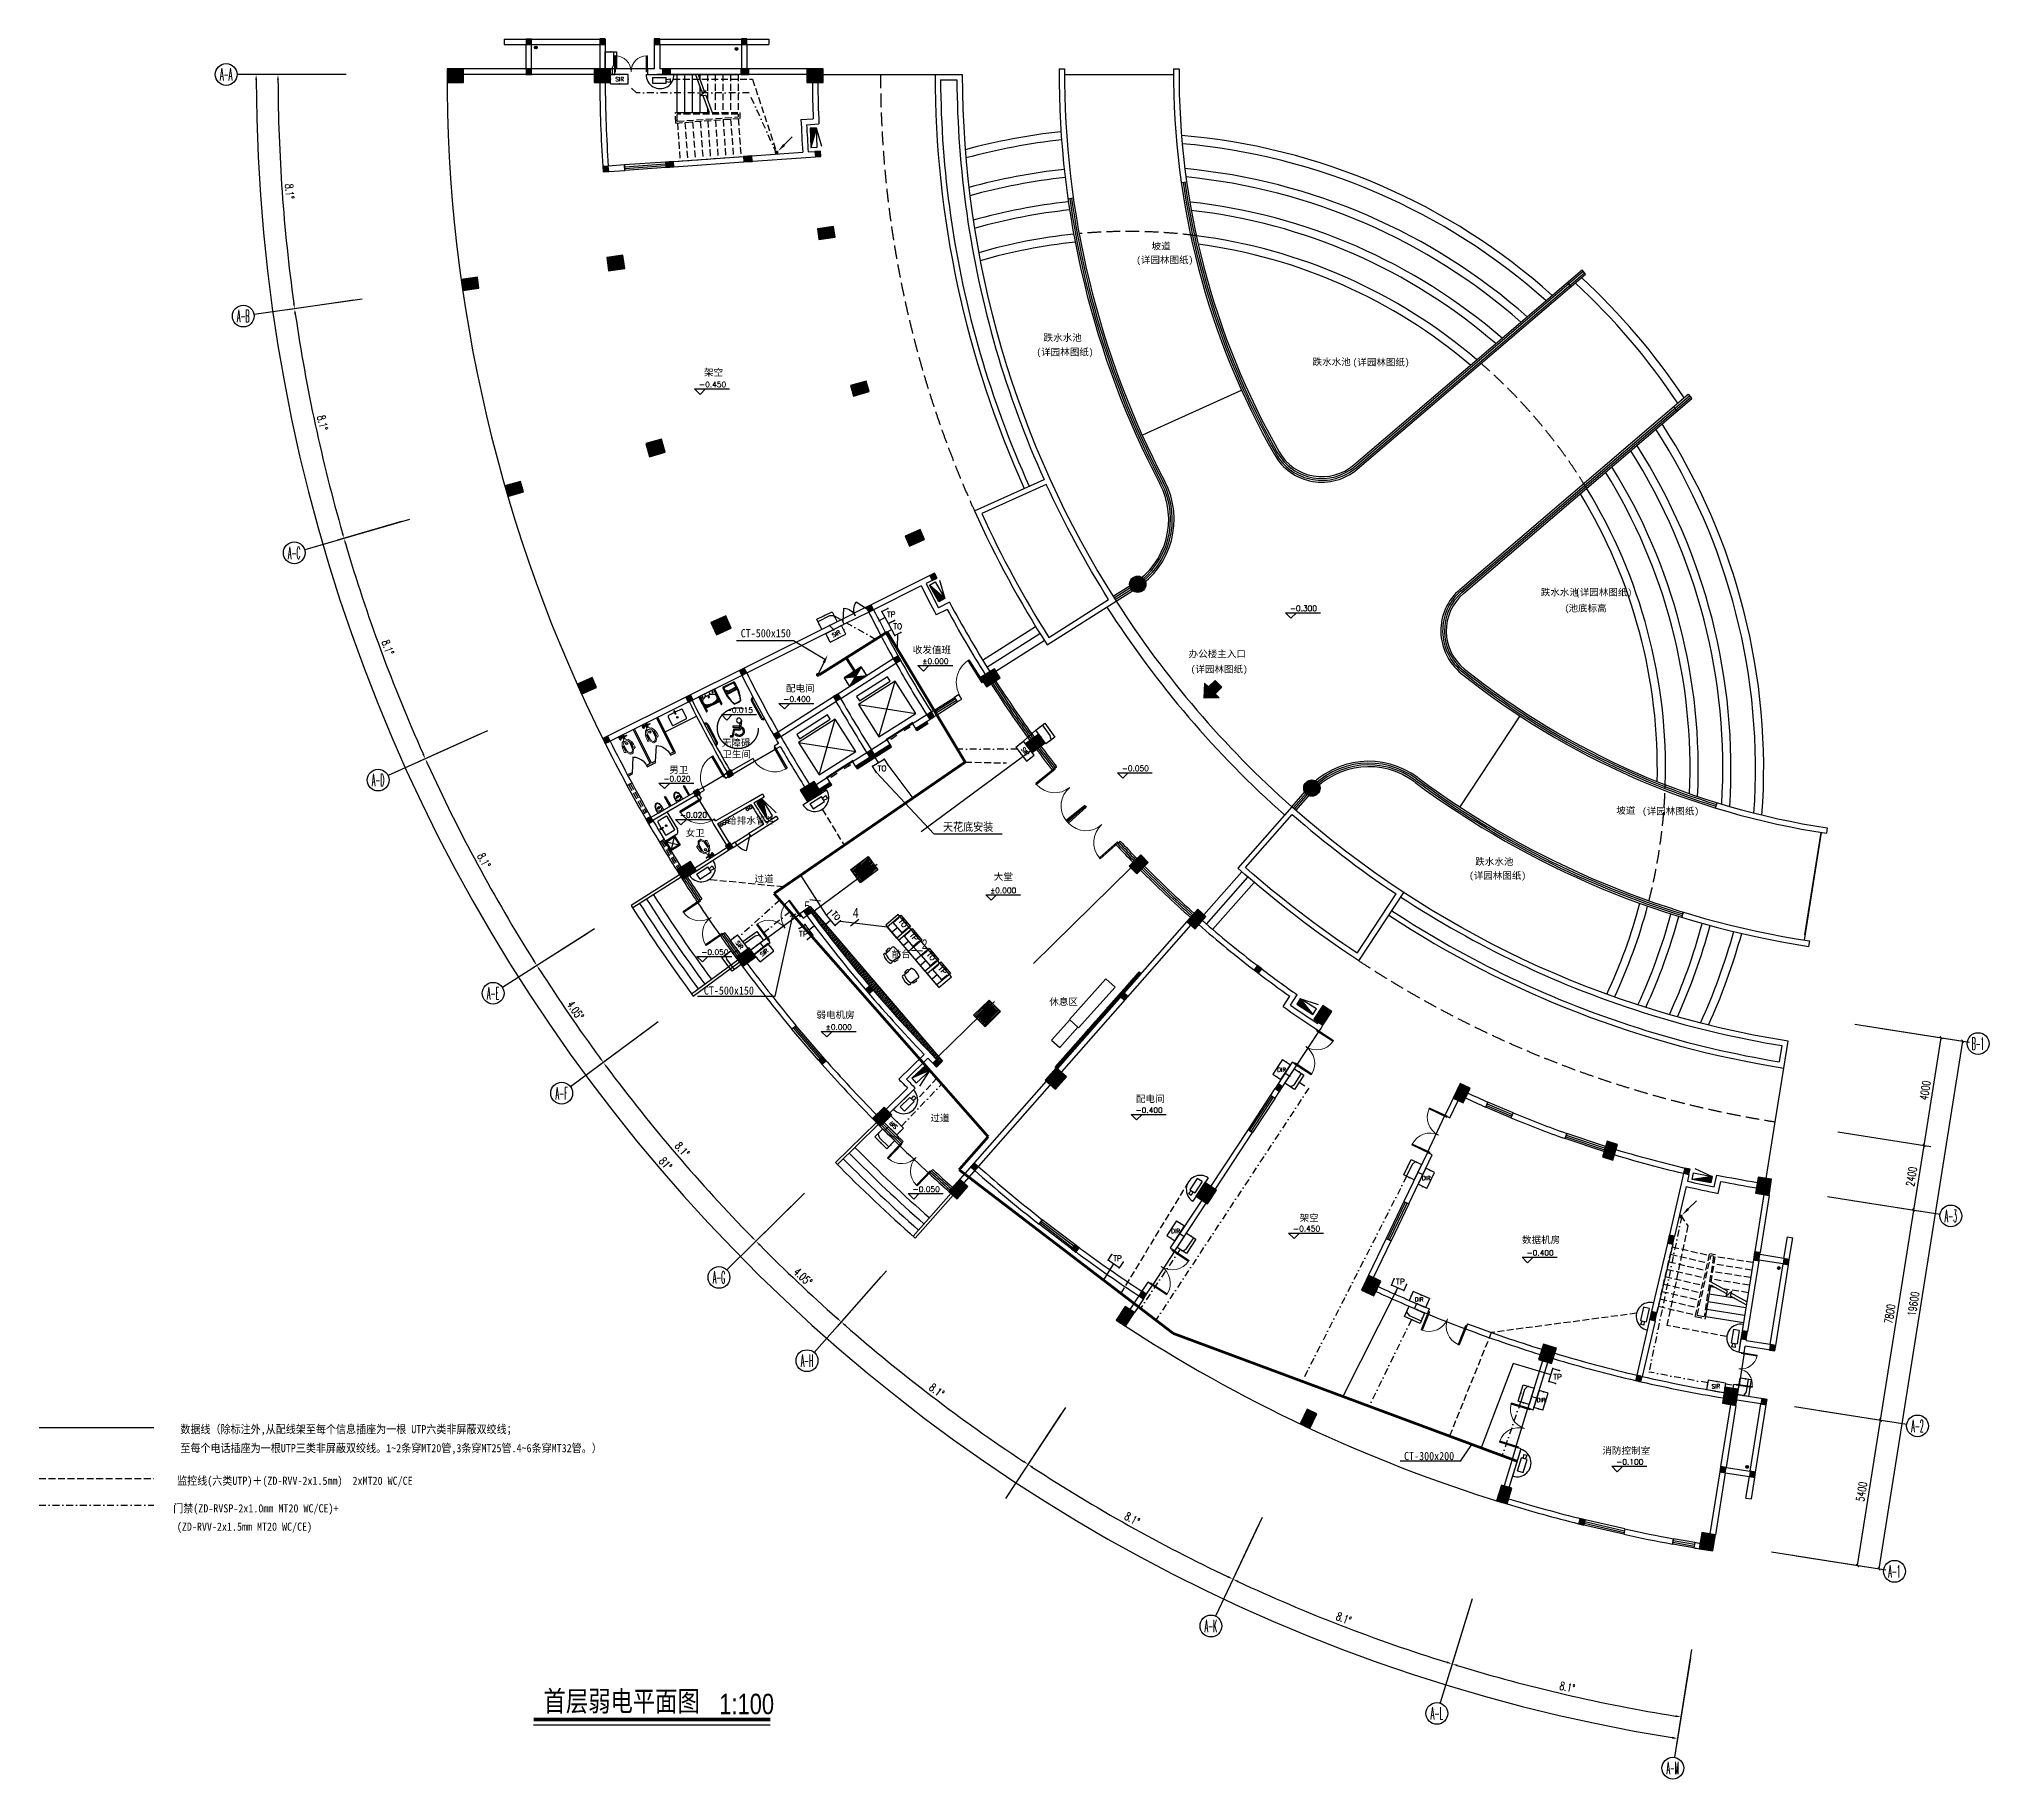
# Model space of a CAD drawing. Extents: x 13680 to 1640314, y -473492 to 65390.
# Drawn here: x 1177910 to 1249430, y -357112 to -293287 of the extents above; entities that cross this region are included whole.
import ezdxf
from ezdxf.enums import TextEntityAlignment as Align

# ---------------------------------------------------------------- set-up
doc = ezdxf.new("R2010")
doc.units = 0
doc.header["$LTSCALE"] = 1000
doc.header["$MEASUREMENT"] = 0
doc.linetypes.add('DASH', pattern=[0.35, 0.25, -0.1])
doc.linetypes.add('DASHDOT', pattern=[1, 0.5, -0.25, 0, -0.25])
for name, color, linetype in [('0-桥架', 120, 'Continuous'), ('0-电气文字', 6, 'Continuous'), ('AXIS', 1, 'Continuous'), ('AXIS_TEXT', 7, 'Continuous'), ('COLUMN', 255, 'Continuous'), ('CURTWALL', 4, 'Continuous'), ('DIM-照明', 3, 'Continuous'), ('door', 2, 'Continuous'), ('EQUIP-消防', 241, 'Continuous'), ('EQUIP-通讯', 6, 'Continuous'), ('LINE', 123, 'Continuous'), ('LWIRE', 4, 'Continuous'), ('PUB_HATCH', 8, 'Continuous'), ('S-提资20140812', 6, 'Continuous'), ('S-消防器材提资', 2, 'Continuous'), ('STAIR', 2, 'Continuous'), ('STAIR-H', 2, 'Continuous'), ('TEL_TEXT', 7, 'Continuous'), ('VPIPE-废水', 31, 'DASH'), ('VPIPE-污水', 2, 'DASH'), ('VPIPE-通气', 3, 'Continuous'), ('WALL', 255, 'Continuous'), ('WINDOW', 2, 'Continuous'), ('WIRE-照明', 120, 'Continuous'), ('卫生间洁具', 8, 'Continuous'), ('安保设备SA', 241, 'Continuous'), ('室外建筑', 8, 'Continuous'), ('洁具', 5, 'Continuous'), ('装修家具', 8, 'Continuous'), ('装修家具2', 8, 'Continuous')]:
    doc.layers.add(name, color=color, linetype=linetype)
doc.layers.add('04071 FF-TXT', color=3, linetype='Continuous', lineweight=25)
doc.layers.add('74071 FF-SAN', color=4, linetype='Continuous', lineweight=20)
doc.styles.add('-宋体', font='', dxfattribs={"width": 1.3})
doc.styles.add('-黑体', font='simhei.ttf', dxfattribs={"width": 0.8})
doc.styles.add('_TCH_AXIS', font='COMPLEX', dxfattribs={"bigfont": 'GBCBIG'})
doc.styles.add('_TCH_DIM_T3', font='SIMPLEX', dxfattribs={"width": 0.705882, "bigfont": 'GBCBIG'})
doc.styles.add('_TEL_DIM', font='SIMPLEX', dxfattribs={"width": 0.8, "height": 3.5, "bigfont": 'HZTXT'})
doc.styles.add('IN-C', font='')
doc.styles.add('IN-E', font='simplex.shx')
doc.styles.get("Standard").update_dxf_attribs({"font": 'haiwenrs.shx', "bigfont": 'hztxt.shx'})
doc.styles.get('-宋体').set_extended_font_data('NSimSun')
doc.styles.get('IN-C').set_extended_font_data('SimSun')
doc.dimstyles.new('_TCH_ARCH&&100', dxfattribs={"dimtxt": 297.5, "dimasz": 100, "dimexe": 250, "dimexo": 300, "dimgap": 126.25, "dimtad": 1, "dimdec": 0, "dimzin": 0, "dimdsep": 46, "dimtxsty": '_TCH_DIM_T3', "dimblk": 'ARCHTICK', "dimcen": 0.09, "dimclrt": 7, "dimazin": 2, "dimtfac": 1, "dimtdec": 0, "dimtix": 1, "dimtmove": 2, "dimatfit": 3, "dimfxl": 1, "dimtolj": 1, "dimtzin": 0, "dimarcsym": 0})
doc.dimstyles.new('_TCH_ARROW&&100', dxfattribs={"dimtxt": 297.5, "dimasz": 200, "dimexe": 250, "dimexo": 300, "dimgap": 126.25, "dimtad": 1, "dimdec": 0, "dimzin": 0, "dimdsep": 46, "dimtxsty": '_TCH_DIM_T3', "dimcen": 0.09, "dimclrt": 7, "dimazin": 2, "dimtfac": 1, "dimtdec": 0, "dimtix": 1, "dimtmove": 2, "dimatfit": 3, "dimfxl": 1, "dimtolj": 1, "dimtzin": 0, "dimarcsym": 0})
pattern_1 = [(45, (1073733.98, -352643.95), (-33.67596, 33.67596), [])]

msp = doc.modelspace()

# ---------------------------------------------------------------- texts
at = {"color": 9, "style": 'IN-C'}
for s, p in [('坡道', (1218714.004, -301010.484)), ('(详园林图纸)', (1218153.161, -301515.322)), ('(详园林图纸)', (1214494.873, -304893.099)), ('跌水水池', (1214756.119, -304367.606)), ('架空', (1202302.308, -305640.587)), ('跌水水池', (1224620.104, -305254.43)), ('(详园林图纸)', (1226086.579, -305267.939)), ('跌水水池', (1232990.092, -313706.949)), ('(详园林图纸)', (1234250.326, -313707.307)), ('(', (1233866.626, -314289.583)), ('池底标高', (1234006.626, -314289.583)), ('收发值班', (1209958.994, -315815.208)), ('办公楼主入口', (1220073.754, -315967.999)), ('(详园林图纸)', (1220151.88, -316527.845)), ('配电间', (1205306.48, -317227.445)), ('无障碍', (1202953.029, -319227.407)), ('卫生间', (1202973.049, -319643.273)), ('男卫', (1201024.94, -320218.217)), ('给排水管井', (1203153.415, -322078.286)), ('坡道', (1235759.483, -321711.202)), ('(详园林图纸)', (1236706.864, -321731.116)), ('女卫', (1201625.655, -322531.426)), ('过道', (1204152.138, -324217.346)), ('大堂', (1212928.862, -324137.208)), ('(详园林图纸)', (1230362.593, -324096.719)), ('跌水水池', (1230585.447, -323588.219)), ('前台', (1209180.999, -326977.523)), ('弱电机房', (1206423.999, -329205.986)), ('休息区', (1214964.61, -328726.11)), ('配电间', (1218140.381, -332288.222)), ('过道', (1210605.507, -332992.142)), ('架空', (1224145.965, -336652.566)), ('数据机房', (1232301.606, -337458.174)), ('消防控制室', (1235252.559, -345190.578))]:
    msp.add_text(s, height=250, dxfattribs=at).set_placement(p)
at = {"color": 0, "style": '-黑体', "width": 0.8}
msp.add_text('首层弱电平面图', height=750, dxfattribs=at).set_placement((1196416.082, -354629.337))
at = {"color": 0, "width": 0.8}
msp.add_text('1:100', height=750, dxfattribs=at).set_placement((1202861.556, -354734.661))
at = {"layer": '0-电气文字', "color": 6, "linetype": 'Continuous', "style": '-宋体', "width": 0.9}
for s, p in [('CT-500x150', (1203647.584, -315232.652)), ('天花底安装', (1211068.335, -322337.058)), ('CT-500x150', (1202294.284, -328340.114)), ('数据线（除标注外,从配线架至每个信息插座为一根 UTP六类非屏蔽双绞线；', (1183095.037, -344432.209)), ('至每个电话插座为一根UTP三类非屏蔽双绞线。1~2条穿MT20管,3条穿MT25管.4~6条穿MT32管。）', (1183095.037, -345124.933)), ('CT-300x200', (1227977.011, -345415.018)), ('监控线(六类UTP)＋(ZD-RVV-2x1.5mm)  2xMT20 WC/CE', (1182975.984, -346321.557)), ('门禁(ZD-RVSP-2x1.0mm MT20 WC/CE)+', (1182831.901, -347334.044)), ('(ZD-RVV-2x1.5mm MT20 WC/CE)', (1182966.743, -348004.808))]:
    msp.add_text(s, height=300, dxfattribs=at).set_placement(p)
at = {"layer": 'AXIS_TEXT', "style": '_TCH_AXIS'}
for s, width, p, p2 in [('A-A', 0.323077, (1184548.053, -294812.823), (1185000.601, -294812.823)), ('A-B', 0.328125, (1185175.565, -303675.51), (1185628.113, -303675.51)), ('A-C', 0.33871, (1187045.58, -312361.364), (1187498.128, -312361.364)), ('A-D', 0.328125, (1190120.786, -320697.076), (1190573.335, -320697.076)), ('A-E', 0.333333, (1194339.826, -328516.328), (1194792.374, -328516.328)), ('B-1', 0.368421, (1248803.467, -330362.547), (1249256.016, -330362.547)), ('A-F', 0.333333, (1196852.963, -332183.225), (1197305.512, -332183.225)), ('A-3', 0.344262, (1247802.275, -336683.745), (1248254.823, -336683.745)), ('A-G', 0.323077, (1202623.098, -338939.158), (1203075.646, -338939.158)), ('A-H', 0.313433, (1205851.536, -341994.809), (1206304.085, -341994.809)), ('A-2', 0.344262, (1246582.07, -344387.712), (1247034.619, -344387.712)), ('A-1', 0.375, (1245737.313, -349721.232), (1246189.861, -349721.232)), ('A-K', 0.318182, (1220666.535, -351726.445), (1221119.083, -351726.445)), ('A-L', 0.33871, (1228952.916, -354932.204), (1229405.464, -354932.204)), ('A-M', 0.308824, (1237608.199, -356938.4), (1238060.747, -356938.4))]:
    msp.add_text(s, height=452.5483, dxfattribs=dict(at, width=width)).set_placement(p, p2, align=Align.FIT)

# ---------------------------------------------------------------- blocks, each defined once
blk = doc.blocks.new('A$C571D7C9D')
at = {"layer": '装修家具2', "color": 8}
for p, q in [((23, 330), (0, 204)), ((55, 67), (57, 172)), ((76, 326), (72, 197)), ((73, 336), (80, 412)), ((468, 336), (460, 412)), ((464, 326), (468, 197)), ((486, 67), (483, 172)), ((517, 330), (540, 204))]:
    blk.add_line(p, q, dxfattribs=at)
for centre, radius, start, end in [((37, 206), 36.8, 183.51322, 345.99319), ((49, 320), 27.9, 12.28269, 157.77652), ((123, 84), 70.3, 194.5083, 247.5673), ((108, 455), 51.9, 121.26503, 299.68252), ((270, 48), 489, 67.26107, 112.73893), ((270, 706), 708, 255.75795, 284.24205), ((270, 41), 394, 69.71341, 110.28659), ((432, 455), 51.9, 240.31748, 58.73497), ((418, 84), 70.3, 292.4327, 345.4917), ((491, 320), 27.9, 22.22348, 167.71731), ((504, 206), 36.8, 194.00681, 356.48678)]:
    blk.add_arc(centre, radius, start, end, dxfattribs=at)
blk = doc.blocks.new('A$C432873B9')
at = {"layer": '装修家具', "color": 8, "linetype": 'ByBlock'}
blk.add_lwpolyline([(1389, -1167), (933, -1557), (2881, -3838), (3338, -3448)], close=True, dxfattribs=at)
at = {"layer": '装修家具', "color": 8, "linetype": 'ByBlock', "rotation": 129.7630150295321}
for p in [(1531, -2693), (2215, -3482)]:
    blk.add_blockref('A$C571D7C9D', p, dxfattribs=at)
blk = doc.blocks.new('A$C20E20CC7')
at = {"layer": '装修家具'}
for p, q in [((2000, 0), (2000, 450)), ((2000, 425), (3000, 425)), ((2000, 25), (3000, 25))]:
    blk.add_line(p, q, dxfattribs=at)
for points in [[(2000, 450), (0, 450), (0, 0), (2000, 0)], [(3000, 25), (3000, 425)]]:
    blk.add_lwpolyline(points, dxfattribs=at)
blk = doc.blocks.new('t436543545')
at = {"layer": '卫生间洁具', "color": 8}
for p, q in [((-174, 211), (174, 211)), ((-174, 207), (174, 207)), ((-173, 0), (173, 0)), ((-164, 223), (-166, 229)), ((-166, 229), (166, 229)), ((-164, 223), (-164, 173)), ((-164, 223), (164, 223)), ((-158, 159), (-164, 173)), ((-164, 173), (164, 173)), ((-161, 6), (161, 6)), ((-154, 26), (-160, 153)), ((-153, 161), (153, 161)), ((-146, 19), (146, 19)), ((-136, 144), (-136, 127)), ((-132, 140), (-136, 144)), ((-107, 144), (-136, 144)), ((-136, 127), (-132, 131)), ((-136, 127), (-107, 127)), ((-132, 140), (-132, 131)), ((-111, 140), (-132, 140)), ((-132, 131), (-111, 131)), ((-111, 140), (-107, 144)), ((-111, 131), (-111, 140)), ((-107, 127), (-111, 131)), ((-107, 127), (-107, 144)), ((154, 26), (160, 153)), ((158, 159), (164, 173)), ((164, 223), (166, 229)), ((164, 223), (164, 173))]:
    blk.add_line(p, q, dxfattribs=at)
at = {"layer": '卫生间洁具', "color": 8, "extrusion": (0, 0, -1)}
for centre, major_axis, start_param, end_param in [((3, 160), (-289, 289), 0.530194, 1.041746), ((3, 162), (10, 422), -0.257144, 0.211424), ((-173, 8), (5.43, 5.43), 2.356194, 3.926991), ((-161, 14), (5.43, 5.43), 2.356194, 3.926991), ((-153, 154), (5.43, 5.43), 3.875681, 5.497787), ((-146, 27), (5.43, 5.43), 2.356194, 3.865351), ((146, 27), (-5.43, 5.43), 2.407504, 3.926991), ((153, 154), (-5.43, 5.43), 0.785398, 2.407504), ((161, 14), (-5.43, 5.43), 2.356194, 3.926991), ((173, 8), (-5.43, 5.43), 2.356194, 3.926991)]:
    blk.add_ellipse(centre, major_axis=major_axis, ratio=1, start_param=start_param, end_param=end_param, dxfattribs=at)
at = {"layer": '卫生间洁具', "color": 8}
for points, knots in [([(-180, 15), (-186, 103), (-198, 294), (-132, 474), (-95, 572)], [0, 0, 0, 0, 338.804999, 740.75677, 740.75677, 740.75677, 740.75677]), ([(-166, 229), (-159, 291), (-150, 371), (-124, 485), (-106, 537), (-95, 572)], [0, 0, 0, 0, 243.986476, 311.812746, 457.847378, 457.847378, 457.847378, 457.847378]), ([(-165, 300), (-158, 345), (-149, 410), (-122, 490), (-109, 537), (-99, 563), (-95, 572)], [0, 0, 0, 0, 177.63578, 256.874701, 329.28458, 366.908342, 366.908342, 366.908342, 366.908342]), ([(180, 15), (186, 103), (198, 294), (138, 474), (101, 572)], [0, 0, 0, 0, 338.804999, 740.75677, 740.75677, 740.75677, 740.75677]), ([(165, 300), (158, 345), (147, 410), (128, 490), (115, 537), (105, 563), (101, 572)], [0, 0, 0, 0, 177.63578, 256.874701, 329.28458, 366.908342, 366.908342, 366.908342, 366.908342]), ([(166, 229), (159, 291), (149, 371), (129, 485), (112, 537), (101, 572)], [0, 0, 0, 0, 243.986476, 311.812746, 457.701069, 457.701069, 457.701069, 457.701069]), ([(-169, 22), (-170, 35), (-171, 49), (-173, 93), (-175, 123), (-175, 184), (-175, 214), (-171, 253), (-170, 263), (-168, 282), (-167, 291), (-165, 300)], [7.770106, 7.770106, 7.770106, 7.770106, 59.582039, 59.582039, 178.746117, 178.746117, 297.910195, 297.910195, 337.263709, 337.263709, 373.444525, 373.444525, 373.444525, 373.444525]), ([(169, 22), (170, 35), (171, 49), (173, 93), (175, 123), (175, 184), (175, 214), (171, 253), (170, 263), (168, 279), (167, 286), (166, 292)], [7.770106, 7.770106, 7.770106, 7.770106, 59.582039, 59.582039, 178.746117, 178.746117, 297.910195, 297.910195, 337.263709, 337.263709, 362.752763, 362.752763, 362.752763, 362.752763])]:
    blk.add_open_spline(points, degree=3, knots=knots, dxfattribs=at)
for points in [[(-180, 8), (-180, 10), (-180, 13), (-180, 15)], [(-169, 14), (-169, 17), (-169, 19), (-169, 22)], [(166, 292), (166, 294), (166, 297), (165, 300)], [(169, 14), (169, 17), (169, 19), (169, 22)], [(180, 8), (180, 10), (180, 13), (180, 15)]]:
    blk.add_open_spline(points, degree=3, dxfattribs=at)
blk = doc.blocks.new('无障碍卫生间栏杆')
at = {"layer": '卫生间洁具', "color": 8}
for p, q in [((1655980, 241696), (1656580, 241696)), ((1655980, 241656), (1656580, 241656)), ((1655980, 241096), (1656580, 241096)), ((1655980, 241056), (1656580, 241056)), ((1656430, 241096), (1656430, 241656)), ((1656470, 241096), (1656470, 241656))]:
    blk.add_line(p, q, dxfattribs=at)
for centre, start, end in [((1656450, 241656), 0, 180), ((1656450, 241096), 180, 0), ((1656580, 241676), 270, 90), ((1656580, 241076), 270, 90)]:
    blk.add_arc(centre, 20, start, end, dxfattribs=at)
blk = doc.blocks.new('454y4')
at = {"layer": '卫生间洁具', "color": 8}
for p, q in [((326, 0), (-326, 0)), ((326, 0), (326, -268)), ((-326, 0), (-326, -268)), ((248, -183), (250, -185)), ((251, -189), (251, -186))]:
    blk.add_line(p, q, dxfattribs=at)
for centre, radius in [((-210, -75), 24), ((-90, -65), 10), ((0, -170), 25), ((90, -65), 10), ((210, -75), 24), ((210, -75), 24), ((210, -75), 24)]:
    blk.add_circle(centre, radius, dxfattribs=at)
at = {"layer": '卫生间洁具', "color": 8, "lineweight": 13}
blk.add_circle((0, -170), 15, dxfattribs=at)
at = {"layer": '卫生间洁具', "color": 8}
for centre, radius, start, end in [((-199, -268), 127, 179.03938, 180.23237), ((-199, -268), 127, 180.23237, 214.19522), ((-104, -203), 241, 214.19522, 238.64266), ((-14, -268), 253, 161.53867, 200.69778), ((-103, -316), 196, 117.1742, 139.60994), ((-103, -226), 196, 221.85561, 242.8258), ((-42, -101), 361, 238.64266, 255.9417), ((-41, -437), 333, 102.00464, 117.1742), ((-41, -105), 333, 242.8258, 257.99536), ((-1, 61), 528, 255.9417, 270.23237), ((0, -630), 531, 90, 102.00464), ((0, 88), 531, 257.99536, 270), ((0, -630), 531, 77.99536, 90), ((0, 88), 531, 270, 282.00464), ((-1, 61), 528, 270.23237, 284.52304), ((41, -437), 333, 62.8258, 77.99536), ((41, -105), 333, 282.00464, 297.1742), ((40, -101), 361, 284.52304, 301.82209), ((103, -316), 196, 41.37388, 62.8258), ((103, -226), 196, 297.1742, 318.05013), ((104, -203), 241, 301.82209, 326.26953), ((250, -186), 1, 0, 48.67764), ((14, -268), 253, 339.30222, 18.46133), ((199, -266), 127, 326.26953, 0.23237), ((199, -204), 127, 0.23237, 2.11699)]:
    blk.add_arc(centre, radius, start, end, dxfattribs=at)
blk = doc.blocks.new('A$C5E30574B')
at = {"layer": '卫生间洁具', "color": 8}
for p, q in [((93, 360), (116, 322)), ((103, 597), (137, 248)), ((103, 597), (103, 597)), ((362, 248), (137, 248)), ((170, 284), (147, 520)), ((159, 396), (414, 396)), ((414, 356), (163, 356)), ((170, 284), (390, 284)), ((350, 88), (312, 113)), ((410, 0), (362, 248)), ((390, 284), (446, 36)), ((518, 8), (410, 0)), ((414, 396), (414, 356)), ((446, 36), (514, 44)), ((514, 44), (518, 8))]:
    blk.add_line(p, q, dxfattribs=at)
blk.add_circle((191, 597), 88.4, dxfattribs=at)
for radius in [191, 146]:
    blk.add_arc((191, 196), radius, 120.86985, 325.71032, dxfattribs=at)
blk = doc.blocks.new('A$C5B707979')
at = {"layer": '卫生间洁具', "color": 8}
for p, q in [((-21, 762), (-21, 793)), ((19, 763), (19, 794)), ((58, 874), (798, 881)), ((58, 834), (798, 841)), ((839, 763), (839, 801)), ((879, 763), (879, 802))]:
    blk.add_line(p, q, dxfattribs=at)
for centre, radius, start, end in [((59, 794), 80, 90.4889, 181.1203), ((59, 794), 40, 90.4889, 181.1203), ((799, 801), 80, 1.1203, 90.4889), ((799, 801), 40, 1.1203, 90.4889)]:
    blk.add_arc(centre, radius, start, end, dxfattribs=at)
blk = doc.blocks.new('$DorLib2D$00000228')
at = {"color": 0}
blk.add_line((0.5, 0), (0, 0.87), dxfattribs=at)
blk.add_arc((0.5, 0), 1, 120, 180, dxfattribs=at)
blk = doc.blocks.new('A$C59BC2475')
at = {"layer": '卫生间洁具', "color": 8}
for p, q in [((15, 226), (50, 150)), ((42, 238), (76, 162))]:
    blk.add_line(p, q, dxfattribs=at)
for radius in [28.6, 19]:
    blk.add_circle((120, 29), radius, dxfattribs=at)
for centre, radius, start, end in [((22, 247), 21.9, 303.78878, 284.81255), ((22, 247), 11.7, 310.71422, 277.88712), ((22, 247), 10.2, 312.69581, 275.90552), ((23, 245), 2.73, 24.30067, 204.30067), ((298, 344), 295, 199.80883, 208.79251), ((-234, 104), 295, 19.80883, 28.79251), ((42, 203), 2.73, 204.30067, 24.30067)]:
    blk.add_arc(centre, radius, start, end, dxfattribs=at)
at = {"layer": '卫生间洁具', "color": 8, "extrusion": (-1.1128e-26, -1.18513e-26, -1)}
for centre in [(59, 165), (59, 164), (63, 156)]:
    blk.add_ellipse(centre, major_axis=(-13.3, -6), ratio=0.448066, start_param=3.141593, end_param=6.283185, dxfattribs=at)
blk = doc.blocks.new('A$C2B4B4DE6')
at = {"layer": '卫生间洁具', "color": 8}
for points in [[(0, 400), (400, 400), (400, 0), (0, 0)], [(33, 367), (367, 367), (367, 33), (33, 33)]]:
    blk.add_lwpolyline(points, close=True, dxfattribs=at)
for points in [[(33, 367), (367, 33)], [(33, 33), (367, 367)]]:
    blk.add_lwpolyline(points, dxfattribs=at)
blk = doc.blocks.new('A$C799157D7')
at = {"layer": '卫生间洁具', "color": 8, "linetype": 'ByBlock', "ltscale": 0.5}
blk.add_line((346, 11), (346, 249), dxfattribs=at)
for centre, major_axis, start_param, end_param in [((72, 130), (-51.1, 51.1), 0.120964, 0.785761), ((72, 130), (51.1, 51.1), 2.356557, 3.021354), ((155, 65), (-177, 0), -1.08266, -0.662812), ((155, 195), (-177, 1), 0.669572, 1.08942), ((210, -39), (295, 0), 1.785258, 2.055915), ((210, 299), (-295, 1), 1.088595, 1.359252), ((246, -204), (464, 0), 1.570368, 1.785862), ((246, 464), (-464, 1), 1.357742, 1.573237), ((226, 130), (50.9, 50.9), 1.854012, 2.356194), ((226, 130), (50.9, 50.9), 2.356194, 2.858377), ((205, 135), (36.3, 36.3), 0.837772, 1.741439), ((205, 125), (-36.3, 36.3), 1.400154, 2.303821), ((179, 130), (-125, 1), 1.5594, 4.734716), ((211, 130), (32, 0.1), 1.650381, 4.624073), ((211, 130), (14.1, 14.1), 0.835175, 3.877214), ((246, -204), (464, 0), 1.353602, 1.570784), ((246, 464), (-464, 0), 1.571492, 1.788675)]:
    blk.add_ellipse(centre, major_axis=major_axis, ratio=1, start_param=start_param, end_param=end_param, dxfattribs=at)
at = {"layer": '卫生间洁具', "color": 8}
for centre, major_axis, start_param, end_param in [((72, 130), (-40.5, 40.5), 0.120602, 0.785398), ((72, 130), (40.5, 40.5), 2.356194, 3.020991), ((155, 65), (-162, 0), -1.0816, -0.661752), ((155, 195), (-162, 0), 0.665773, 1.085621), ((210, -39), (-280, 0), -1.355172, -1.084514), ((210, 299), (-280, 1), 1.08867, 1.359327), ((246, -204), (-318, 318), -0.595807, -0.569904), ((246, 464), (318, 318), 3.711496, 3.7374), ((165, 217), (14.1, 14.1), 6.081951, 7.258175), ((165, 43), (14.1, 14.1), 3.7374, 4.913623), ((35, 131), (-176, 0), 3.13467, 3.725885), ((35, 129), (-176, 0), 2.557662, 3.148876)]:
    blk.add_ellipse(centre, major_axis=major_axis, ratio=1, start_param=start_param, end_param=end_param, dxfattribs=at)
blk = doc.blocks.new('A$C6CAE1B6A')
at = {"color": 8}
for p, q in [((186, 387), (186, 325)), ((186, 53), (186, 115)), ((209, 387), (209, 326)), ((209, 53), (209, 114)), ((233, 387), (233, 327)), ((233, 53), (233, 113)), ((257, 387), (257, 328)), ((257, 53), (257, 112)), ((281, 387), (281, 329)), ((281, 53), (281, 111)), ((305, 387), (305, 330)), ((305, 53), (305, 110)), ((329, 387), (329, 331)), ((329, 53), (329, 109)), ((353, 387), (353, 332)), ((353, 53), (353, 108)), ((376, 387), (376, 333)), ((376, 53), (376, 107)), ((664, 240), (622, 240)), ((663, 201), (622, 201)), ((753, 240), (714, 240)), ((753, 201), (715, 201)), ((732, 361), (716, 361)), ((732, 338), (716, 338)), ((755, 366), (732, 366)), ((755, 331), (732, 331)), ((770, 391), (770, 311)), ((770, 268), (770, 172))]:
    blk.add_line(p, q, dxfattribs=at)
for points in [[(605, 247), (605, 193)], [(622, 193), (622, 247)], [(716, 374), (712, 374), (712, 378), (706, 378), (706, 382), (671, 382), (671, 376), (646, 376), (646, 363), (631, 363), (631, 344), (646, 344), (646, 329), (661, 329), (661, 324), (667, 324), (667, 313), (707, 313), (719, 321)], [(669, 245), (669, 263), (712, 263), (712, 243)], [(712, 197), (712, 178), (669, 178), (669, 195)], [(683, 167), (683, 83), (686, 80), (686, 76), (690, 76)], [(697, 167), (697, 83), (694, 80), (694, 76), (690, 76)]]:
    blk.add_lwpolyline(points, dxfattribs=at)
for points in [[(719, 313), (660, 313), (660, 293), (719, 293)], [(718, 178), (662, 178), (662, 167), (718, 167)], [(671, 293), (709, 293), (709, 263), (671, 263)], [(732, 379), (716, 379), (716, 321), (732, 321)]]:
    blk.add_lwpolyline(points, close=True, dxfattribs=at)
for centre, radius in [((416, 220), 37.7), ((689, 220), 32.4), ((689, 220), 12)]:
    blk.add_circle(centre, radius, dxfattribs=at)
for centre, radius, start, end in [((614, 239), 12, 43.71025, 136.28982), ((614, 201), 12, 223.71025, 316.28982), ((817, 220), 67.5, 135.02449, 224.97558), ((808, 351), 55, 133.58615, 226.41392)]:
    blk.add_arc(centre, radius, start, end, dxfattribs=at)
at = {"layer": '74071 FF-SAN', "color": 8}
for points in [[(605, 220), (605, 244), (578, 269), (551, 269), (526, 343), (387, 417, 0.052543), (173, 440, 0.132929), (154, 435, 0.161391), (145, 425, 0.043176), (139, 407, 0.005173), (135, 387), (130, 361), (5, 279, 0.19508), (0, 262), (0, 220)], [(605, 220), (605, 196), (578, 171), (551, 171), (526, 97), (387, 23, -0.052543), (173, 0, -0.132929), (154, 5, -0.161391), (145, 15, -0.043176), (139, 33, -0.005173), (135, 53), (130, 79), (5, 161, -0.19508), (0, 178), (0, 220)], [(41, 220), (41, 242, -0.210701), (52, 261), (136, 319, -0.078002), (159, 324), (413, 335, -0.245665), (487, 300, -0.196051), (513, 220, -0.196051)], [(41, 220), (41, 198, 0.210701), (52, 179), (136, 121, 0.078002), (159, 116), (413, 105, 0.245665), (487, 140, 0.196051), (513, 220, 0.196051)]]:
    blk.add_lwpolyline(points, format="xyb", dxfattribs=at)
blk = doc.blocks.new('xfx-gz')
at = {"layer": 'S-消防器材提资'}
blk.add_hatch(color=8, dxfattribs=at).paths.add_polyline_path([(0, 240), (0, 0), (700, 0)])
at = {"layer": 'S-消防器材提资', "color": 8}
for p, q in [((678, 408), (0, 240)), ((0, 240), (700, 0))]:
    blk.add_line(p, q, dxfattribs=at)
blk.add_lwpolyline([(700, 0), (700, 240), (0, 240), (0, 0)], close=True, dxfattribs=at)
blk = doc.blocks.new('*D173')
at = {"layer": 'AXIS', "color": 0, "lineweight": -2, "transparency": 16777216}
for p, q in [((1188874, -294587), (1186424, -294587)), ((1189461, -302872), (1187035, -303217))]:
    blk.add_line(p, q, dxfattribs=at)
blk.add_arc((1247674, -294587), 61000, 180.18786, 187.91214, dxfattribs=at)
at = {"layer": 'AXIS', "color": 0, "transparency": 16777216}
for points in [[(1186641, -294787), (1186708, -294786), (1186674, -294587)], [(1187288, -302979), (1187222, -302988), (1187283, -303182)]]:
    blk.add_solid(points, dxfattribs=at)
at = {"layer": 'Defpoints', "color": 0, "transparency": 16777216}
for p in [(1189174, -294587), (1247674, -294587), (1186742, -297460), (1189758, -302829)]:
    blk.add_point(p, dxfattribs=at)
at = {"layer": 'AXIS', "color": 7, "transparency": 16777216, "insert": (1187101, -298875), "char_height": 297.5, "attachment_point": 5, "rotation": 274.05, "style": '_TCH_DIM_T3'}
blk.add_mtext('\\A1;8.1°', dxfattribs=at)
blk = doc.blocks.new('*D174')
at = {"layer": 'AXIS', "color": 0, "lineweight": -2, "transparency": 16777216}
for p, q in [((1189461, -302872), (1187035, -303217)), ((1191209, -310991), (1188856, -311675))]:
    blk.add_line(p, q, dxfattribs=at)
blk.add_arc((1247674, -294587), 61000, 188.28786, 196.01214, dxfattribs=at)
at = {"layer": 'AXIS', "color": 0, "transparency": 16777216}
for points in [[(1187278, -303384), (1187344, -303375), (1187283, -303182)], [(1189073, -311404), (1189009, -311422), (1189096, -311605)]]:
    blk.add_solid(points, dxfattribs=at)
at = {"layer": 'Defpoints', "color": 0, "transparency": 16777216}
for p in [(1247674, -294587), (1189758, -302829), (1187755, -306017), (1191497, -310908)]:
    blk.add_point(p, dxfattribs=at)
at = {"layer": 'AXIS', "color": 7, "transparency": 16777216, "insert": (1188310, -307367), "char_height": 297.5, "attachment_point": 5, "rotation": 282.15, "style": '_TCH_DIM_T3'}
blk.add_mtext('\\A1;8.1°', dxfattribs=at)
blk = doc.blocks.new('*D175')
at = {"layer": 'AXIS', "color": 0, "lineweight": -2, "transparency": 16777216}
for p, q in [((1191209, -310991), (1188856, -311675)), ((1194084, -318784), (1191851, -319792))]:
    blk.add_line(p, q, dxfattribs=at)
blk.add_arc((1247674, -294587), 61000, 196.38786, 204.11214, dxfattribs=at)
at = {"layer": 'AXIS', "color": 0, "transparency": 16777216}
for points in [[(1189121, -311806), (1189185, -311788), (1189096, -311605)], [(1192027, -319493), (1191966, -319520), (1192079, -319689)]]:
    blk.add_solid(points, dxfattribs=at)
at = {"layer": 'Defpoints', "color": 0, "transparency": 16777216}
for p in [(1247674, -294587), (1191497, -310908), (1189963, -314346), (1194357, -318660)]:
    blk.add_point(p, dxfattribs=at)
at = {"layer": 'AXIS', "color": 7, "transparency": 16777216, "insert": (1190703, -315605), "char_height": 297.5, "attachment_point": 5, "rotation": 290.25, "style": '_TCH_DIM_T3'}
blk.add_mtext('\\A1;8.1°', dxfattribs=at)
blk = doc.blocks.new('*D176')
at = {"layer": 'AXIS', "color": 0, "lineweight": -2, "transparency": 16777216}
for p, q in [((1194084, -318784), (1191851, -319792)), ((1198028, -326093), (1195959, -327406))]:
    blk.add_line(p, q, dxfattribs=at)
blk.add_arc((1247674, -294587), 61000, 204.48786, 212.21214, dxfattribs=at)
at = {"layer": 'AXIS', "color": 0, "transparency": 16777216}
for points in [[(1192131, -319885), (1192192, -319857), (1192079, -319689)], [(1196092, -327085), (1196035, -327121), (1196170, -327272)]]:
    blk.add_solid(points, dxfattribs=at)
at = {"layer": 'Defpoints', "color": 0, "transparency": 16777216}
for p in [(1247674, -294587), (1194357, -318660), (1193323, -322280), (1198281, -325932)]:
    blk.add_point(p, dxfattribs=at)
at = {"layer": 'AXIS', "color": 7, "transparency": 16777216, "insert": (1194232, -323422), "char_height": 297.5, "attachment_point": 5, "rotation": 298.35, "style": '_TCH_DIM_T3'}
blk.add_mtext('\\A1;8.1°', dxfattribs=at)
blk = doc.blocks.new('*D177')
at = {"layer": 'AXIS', "color": 0, "lineweight": -2, "transparency": 16777216}
for p, q in [((1198028, -326093), (1195959, -327406)), ((1200377, -329521), (1198406, -330977))]:
    blk.add_line(p, q, dxfattribs=at)
blk.add_arc((1247674, -294587), 61000, 212.58786, 216.26236, dxfattribs=at)
at = {"layer": 'AXIS', "color": 0, "transparency": 16777216}
for points in [[(1196250, -327459), (1196306, -327423), (1196170, -327272)], [(1198516, -330647), (1198462, -330687), (1198608, -330828)]]:
    blk.add_solid(points, dxfattribs=at)
at = {"layer": 'Defpoints', "color": 0, "transparency": 16777216}
for p in [(1247674, -294587), (1198281, -325932), (1196955, -328476), (1200618, -329343)]:
    blk.add_point(p, dxfattribs=at)
at = {"layer": 'AXIS', "color": 7, "transparency": 16777216, "insert": (1197584, -328916), "char_height": 297.5, "attachment_point": 5, "rotation": 304.42511, "style": '_TCH_DIM_T3'}
blk.add_mtext('\\A1;4.05°', dxfattribs=at)
blk = doc.blocks.new('*D178')
at = {"layer": 'AXIS', "color": 0, "lineweight": -2, "transparency": 16777216}
for p, q in [((1200377, -329521), (1198406, -330977)), ((1205771, -335837), (1204025, -337555))]:
    blk.add_line(p, q, dxfattribs=at)
blk.add_arc((1247674, -294587), 61000, 216.63807, 224.36216, dxfattribs=at)
at = {"layer": 'AXIS', "color": 0, "transparency": 16777216}
for points in [[(1198700, -331009), (1198753, -330969), (1198608, -330828)], [(1204087, -337214), (1204040, -337261), (1204203, -337380)]]:
    blk.add_solid(points, dxfattribs=at)
at = {"layer": 'Defpoints', "color": 0, "transparency": 16777216}
for p in [(1247674, -294587), (1200618, -329343), (1200369, -333099), (1205985, -335626)]:
    blk.add_point(p, dxfattribs=at)
at = {"layer": 'AXIS', "color": 7, "transparency": 16777216, "insert": (1201499, -334024), "char_height": 297.5, "attachment_point": 5, "rotation": 310.50011, "style": '_TCH_DIM_T3'}
blk.add_mtext('\\A1;8.1°', dxfattribs=at)
blk = doc.blocks.new('*D179')
at = {"layer": 'AXIS', "color": 0, "lineweight": -2, "transparency": 16777216}
for p, q in [((1205771, -335837), (1204025, -337555)), ((1208789, -338693), (1207169, -340531))]:
    blk.add_line(p, q, dxfattribs=at)
blk.add_arc((1247674, -294587), 61000, 224.73787, 228.41214, dxfattribs=at)
at = {"layer": 'AXIS', "color": 0, "transparency": 16777216}
for points in [[(1204320, -337546), (1204368, -337499), (1204203, -337380)], [(1207207, -340186), (1207162, -340236), (1207334, -340343)]]:
    blk.add_solid(points, dxfattribs=at)
at = {"layer": 'Defpoints', "color": 0, "transparency": 16777216}
for p in [(1247674, -294587), (1205985, -335626), (1205224, -338392), (1208988, -338468)]:
    blk.add_point(p, dxfattribs=at)
at = {"layer": 'AXIS', "color": 7, "transparency": 16777216, "insert": (1205932, -338690), "char_height": 297.5, "attachment_point": 5, "rotation": 316.57501, "style": '_TCH_DIM_T3'}
blk.add_mtext('\\A1;4.05°', dxfattribs=at)
blk = doc.blocks.new('*D180')
at = {"layer": 'AXIS', "color": 0, "lineweight": -2, "transparency": 16777216}
for p, q in [((1208789, -338693), (1207169, -340531)), ((1215392, -343732), (1214047, -345780))]:
    blk.add_line(p, q, dxfattribs=at)
blk.add_arc((1247674, -294587), 61000, 228.78786, 236.51214, dxfattribs=at)
at = {"layer": 'AXIS', "color": 0, "transparency": 16777216}
for points in [[(1207463, -340500), (1207507, -340450), (1207334, -340343)], [(1214035, -345433), (1213999, -345489), (1214184, -345571)]]:
    blk.add_solid(points, dxfattribs=at)
at = {"layer": 'Defpoints', "color": 0, "transparency": 16777216}
for p in [(1247674, -294587), (1208988, -338468), (1209535, -342193), (1215556, -343481)]:
    blk.add_point(p, dxfattribs=at)
at = {"layer": 'AXIS', "color": 7, "transparency": 16777216, "insert": (1210834, -342860), "char_height": 297.5, "attachment_point": 5, "rotation": 322.65, "style": '_TCH_DIM_T3'}
blk.add_mtext('\\A1;8.1°', dxfattribs=at)
blk = doc.blocks.new('*D181')
at = {"layer": 'AXIS', "color": 0, "lineweight": -2, "transparency": 16777216}
for p, q in [((1215392, -343732), (1214047, -345780)), ((1222639, -347790), (1221595, -350007))]:
    blk.add_line(p, q, dxfattribs=at)
blk.add_arc((1247674, -294587), 61000, 236.88786, 244.61214, dxfattribs=at)
at = {"layer": 'AXIS', "color": 0, "transparency": 16777216}
for points in [[(1214333, -345708), (1214370, -345652), (1214184, -345571)], [(1221535, -349665), (1221507, -349726), (1221702, -349781)]]:
    blk.add_solid(points, dxfattribs=at)
at = {"layer": 'Defpoints', "color": 0, "transparency": 16777216}
for p in [(1247674, -294587), (1215556, -343481), (1216623, -347092), (1222766, -347519)]:
    blk.add_point(p, dxfattribs=at)
at = {"layer": 'AXIS', "color": 7, "transparency": 16777216, "insert": (1218003, -347569), "char_height": 297.5, "attachment_point": 5, "rotation": 330.75, "style": '_TCH_DIM_T3'}
blk.add_mtext('\\A1;8.1°', dxfattribs=at)
blk = doc.blocks.new('*D182')
at = {"layer": 'AXIS', "color": 0, "lineweight": -2, "transparency": 16777216}
for p, q in [((1222639, -347790), (1221595, -350007)), ((1230385, -350787), (1229664, -353129))]:
    blk.add_line(p, q, dxfattribs=at)
blk.add_arc((1247674, -294587), 61000, 244.98786, 252.71214, dxfattribs=at)
at = {"layer": 'AXIS', "color": 0, "transparency": 16777216}
for points in [[(1221869, -349896), (1221897, -349836), (1221702, -349781)], [(1229557, -352799), (1229537, -352863), (1229738, -352890)]]:
    blk.add_solid(points, dxfattribs=at)
at = {"layer": 'Defpoints', "color": 0, "transparency": 16777216}
for p in [(1247674, -294587), (1222766, -347519), (1224331, -350943), (1230473, -350500)]:
    blk.add_point(p, dxfattribs=at)
at = {"layer": 'AXIS', "color": 7, "transparency": 16777216, "insert": (1225764, -351221), "char_height": 297.5, "attachment_point": 5, "rotation": 338.85, "style": '_TCH_DIM_T3'}
blk.add_mtext('\\A1;8.1°', dxfattribs=at)
blk = doc.blocks.new('*D183')
at = {"layer": 'AXIS', "color": 0, "lineweight": -2, "transparency": 16777216}
for p, q in [((1230385, -350787), (1229664, -353129)), ((1238476, -352663), (1238093, -355082))]:
    blk.add_line(p, q, dxfattribs=at)
blk.add_arc((1247674, -294587), 61000, 253.08786, 260.81203, dxfattribs=at)
at = {"layer": 'AXIS', "color": 0, "transparency": 16777216}
for points in [[(1229919, -352980), (1229939, -352917), (1229738, -352890)], [(1237939, -354771), (1237929, -354837), (1238132, -354836)]]:
    blk.add_solid(points, dxfattribs=at)
at = {"layer": 'Defpoints', "color": 0, "transparency": 16777216}
for p in [(1247674, -294587), (1230473, -350500), (1238523, -352366), (1232504, -353670)]:
    blk.add_point(p, dxfattribs=at)
at = {"layer": 'AXIS', "color": 7, "transparency": 16777216, "insert": (1233962, -353743), "char_height": 297.5, "attachment_point": 5, "rotation": 346.94994, "style": '_TCH_DIM_T3'}
blk.add_mtext('\\A1;8.1°', dxfattribs=at)
blk = doc.blocks.new('*D184')
at = {"layer": 'AXIS', "color": 0, "lineweight": -2, "transparency": 16777216}
for p, q in [((1188874, -294587), (1185624, -294587)), ((1238476, -352663), (1237967, -355873))]:
    blk.add_line(p, q, dxfattribs=at)
blk.add_arc((1247674, -294587), 61800, 180.18542, 260.81446, dxfattribs=at)
at = {"layer": 'AXIS', "color": 0, "transparency": 16777216}
for points in [[(1185841, -294787), (1185908, -294786), (1185874, -294587)], [(1237814, -355561), (1237804, -355627), (1238007, -355626)]]:
    blk.add_solid(points, dxfattribs=at)
at = {"layer": 'Defpoints', "color": 0, "transparency": 16777216}
for p in [(1189174, -294587), (1247674, -294587), (1192610, -322643), (1238523, -352366)]:
    blk.add_point(p, dxfattribs=at)
at = {"layer": 'AXIS', "color": 7, "transparency": 16777216, "insert": (1200890, -334544), "char_height": 297.5, "attachment_point": 5, "rotation": 310.49994, "style": '_TCH_DIM_T3'}
blk.add_mtext('\\A1;81°', dxfattribs=at)
blk = doc.blocks.new('_ArchTick')
at = {"color": 0, "linetype": 'ByBlock', "const_width": 0.4}
blk.add_lwpolyline([(-0.5, -0.5), (0.5, 0.5)], dxfattribs=at)
blk = doc.blocks.new('*D185')
at = {"layer": 'AXIS', "color": 0, "lineweight": -2, "transparency": 16777216}
for p, q in [((1242292, -343446), (1245699, -343986)), ((1244608, -349280), (1245452, -343947)), ((1241447, -348780), (1244854, -349319))]:
    blk.add_line(p, q, dxfattribs=at)
at = {"layer": 'Defpoints', "color": 0, "transparency": 16777216}
for p in [(1241995, -343399), (1245452, -343947), (1241151, -348733)]:
    blk.add_point(p, dxfattribs=at)
at = {"layer": 'AXIS', "color": 0, "lineweight": -2, "transparency": 16777216, "xscale": 100, "yscale": 100, "zscale": 100}
for p, rotation in [((1245452, -343947), 80.99988415222948), ((1244608, -349280), 260.9998841522295)]:
    blk.add_blockref('_ArchTick', p, dxfattribs=dict(at, rotation=rotation))
at = {"layer": 'AXIS', "color": 7, "transparency": 16777216, "insert": (1244758, -346570), "char_height": 297.5, "attachment_point": 5, "rotation": 80.99988, "style": '_TCH_DIM_T3'}
blk.add_mtext('\\A1;5400', dxfattribs=at)
blk = doc.blocks.new('*D186')
at = {"layer": 'AXIS', "color": 0, "lineweight": -2, "transparency": 16777216}
for p, q in [((1243512, -335742), (1246919, -336282)), ((1245452, -343947), (1246672, -336243)), ((1242292, -343446), (1245699, -343986))]:
    blk.add_line(p, q, dxfattribs=at)
at = {"layer": 'Defpoints', "color": 0, "transparency": 16777216}
for p in [(1243216, -335695), (1246672, -336243), (1241995, -343399)]:
    blk.add_point(p, dxfattribs=at)
at = {"layer": 'AXIS', "color": 0, "lineweight": -2, "transparency": 16777216, "xscale": 100, "yscale": 100, "zscale": 100}
for p, rotation in [((1246672, -336243), 80.99988415222568), ((1245452, -343947), 260.9998841522257)]:
    blk.add_blockref('_ArchTick', p, dxfattribs=dict(at, rotation=rotation))
at = {"layer": 'AXIS', "color": 7, "transparency": 16777216, "insert": (1245791, -340052), "char_height": 297.5, "attachment_point": 5, "rotation": 80.99988, "style": '_TCH_DIM_T3'}
blk.add_mtext('\\A1;7800', dxfattribs=at)
blk = doc.blocks.new('*D187')
at = {"layer": 'AXIS', "color": 0, "lineweight": -2, "transparency": 16777216}
for p, q in [((1243887, -333372), (1247295, -333911)), ((1246672, -336243), (1247048, -333872)), ((1243512, -335742), (1246919, -336282))]:
    blk.add_line(p, q, dxfattribs=at)
at = {"layer": 'Defpoints', "color": 0, "transparency": 16777216}
for p in [(1243591, -333325), (1247048, -333872), (1243216, -335695)]:
    blk.add_point(p, dxfattribs=at)
at = {"layer": 'AXIS', "color": 0, "lineweight": -2, "transparency": 16777216, "xscale": 100, "yscale": 100, "zscale": 100}
for p, rotation in [((1247048, -333872), 80.99988415223231), ((1246672, -336243), 260.9998841522323)]:
    blk.add_blockref('_ArchTick', p, dxfattribs=dict(at, rotation=rotation))
at = {"layer": 'AXIS', "color": 7, "transparency": 16777216, "insert": (1246589, -335014), "char_height": 297.5, "attachment_point": 5, "rotation": 80.99988, "style": '_TCH_DIM_T3'}
blk.add_mtext('\\A1;2400', dxfattribs=at)
blk = doc.blocks.new('*D188')
at = {"layer": 'AXIS', "color": 0, "lineweight": -2, "transparency": 16777216}
for p, q in [((1244513, -329421), (1247921, -329961)), ((1247048, -333872), (1247674, -329921)), ((1243887, -333372), (1247295, -333911))]:
    blk.add_line(p, q, dxfattribs=at)
at = {"layer": 'Defpoints', "color": 0, "transparency": 16777216}
for p in [(1244217, -329374), (1247674, -329921), (1243591, -333325)]:
    blk.add_point(p, dxfattribs=at)
at = {"layer": 'AXIS', "color": 0, "lineweight": -2, "transparency": 16777216, "xscale": 100, "yscale": 100, "zscale": 100}
for p, rotation in [((1247674, -329921), 80.99988415222425), ((1247048, -333872), 260.9998841522242)]:
    blk.add_blockref('_ArchTick', p, dxfattribs=dict(at, rotation=rotation))
at = {"layer": 'AXIS', "color": 7, "transparency": 16777216, "insert": (1247089, -331854), "char_height": 297.5, "attachment_point": 5, "rotation": 80.99988, "style": '_TCH_DIM_T3'}
blk.add_mtext('\\A1;4000', dxfattribs=at)
blk = doc.blocks.new('*D189')
at = {"layer": 'AXIS', "color": 0, "lineweight": -2, "transparency": 16777216}
for p, q in [((1244513, -329421), (1248711, -330086)), ((1245398, -349405), (1248464, -330047)), ((1241447, -348780), (1245645, -349444))]:
    blk.add_line(p, q, dxfattribs=at)
at = {"layer": 'Defpoints', "color": 0, "transparency": 16777216}
for p in [(1244217, -329374), (1248464, -330047), (1241151, -348733)]:
    blk.add_point(p, dxfattribs=at)
at = {"layer": 'AXIS', "color": 0, "lineweight": -2, "transparency": 16777216, "xscale": 100, "yscale": 100, "zscale": 100}
for p, rotation in [((1248464, -330047), 80.9998841522272), ((1245398, -349405), 260.9998841522272)]:
    blk.add_blockref('_ArchTick', p, dxfattribs=dict(at, rotation=rotation))
at = {"layer": 'AXIS', "color": 7, "transparency": 16777216, "insert": (1246659, -339683), "char_height": 297.5, "attachment_point": 5, "rotation": 80.99988, "style": '_TCH_DIM_T3'}
blk.add_mtext('\\A1;19600', dxfattribs=at)
blk = doc.blocks.new('$TCHSYS$WIN2D')
for p, q in [((-0.5, 0.5), (0.5, 0.5)), ((-0.5, 0.5), (-0.5, -0.5)), ((0.5, 0.5), (0.5, -0.5)), ((0.5, 0.167), (-0.5, 0.167)), ((0.5, -0.167), (-0.5, -0.167)), ((-0.5, -0.5), (0.5, -0.5))]:
    blk.add_line(p, q)
blk = doc.blocks.new('$DorLib2D$00000001')
for p, q in [((0.45, 0.975), (0.5, 0.975)), ((0.45, 0), (0.45, 0.975)), ((0.5, 0), (0.5, 0.975)), ((0.5, 0), (0.45, 0))]:
    blk.add_line(p, q)
at = {"lineweight": 13}
blk.add_arc((0.475, 0), 0.975, 91.46928, 180, dxfattribs=at)
blk = doc.blocks.new('$DorLib2D$00000130')
at = {"color": 0, "linetype": 'Continuous'}
for p, q in [((-0.533, 0.66), (-0.533, 0.513)), ((0, 0.66), (-0.533, 0.66)), ((0, 0.513), (0, 0.66)), ((0.533, 0.66), (0, 0.66)), ((0.533, 0.66), (0.533, 0.513)), ((0, 0.513), (-0.533, 0.513)), ((-0.385, 0.269), (-0.14, 0.269)), ((-0.385, 0.269), (-0.3, 0.214)), ((-0.3, 0.214), (-0.3, 0.269)), ((0.533, 0.513), (0, 0.513)), ((0.385, 0.269), (0.14, 0.269)), ((0.3, 0.214), (0.3, 0.269)), ((0.385, 0.269), (0.3, 0.214))]:
    blk.add_line(p, q, dxfattribs=at)
blk = doc.blocks.new('$DorLib2D$00000002')
for p, q in [((-0.5, 0), (-0.5, 0.4875)), ((-0.475, 0.4875), (-0.5, 0.4875)), ((-0.475, 0), (-0.475, 0.4875)), ((0.475, 0), (0.475, 0.4875)), ((0.475, 0.4875), (0.5, 0.4875)), ((0.5, 0), (0.5, 0.4875)), ((-0.5, 0), (-0.475, 0)), ((0.5, 0), (0.475, 0))]:
    blk.add_line(p, q)
at = {"lineweight": 13}
for centre, start, end in [((-0.4875, 0), 0, 88.53072), ((0.4875, 0), 91.46928, 180)]:
    blk.add_arc(centre, 0.4875, start, end, dxfattribs=at)
blk = doc.blocks.new('$DorLib2D$00000114')
at = {"color": 0}
blk.add_line((0.5, 0), (-0.21, 0.71), dxfattribs=at)
blk.add_arc((0.5, 0), 1, 135, 180, dxfattribs=at)
blk = doc.blocks.new('$DorLib2D$00000231')
at = {"color": 0}
for p, q in [((-0.5, 0), (-0.25, 0.433)), ((0.5, 0), (0.25, 0.433))]:
    blk.add_line(p, q, dxfattribs=at)
for centre, start, end in [((-0.5, 0), 0, 60), ((0.5, 0), 120, 180)]:
    blk.add_arc(centre, 0.5, start, end, dxfattribs=at)
blk = doc.blocks.new('_FZH')
blk.add_lwpolyline([(-0.5, -0.5), (0.5, -0.5), (0.5, 0.5), (-0.5, 0.5)], close=True)
at = {"layer": 'PUB_HATCH'}
blk.add_solid([(-0.5, -0.5), (0.5, -0.5), (-0.5, 0.5), (0.5, 0.5)], dxfattribs=at)
blk = doc.blocks.new('A$C00DD16A7')
at = {"layer": 'WALL'}
h = blk.add_hatch(dxfattribs=at)
h.set_pattern_fill('ANSI31', color=8, scale=15)
h.set_pattern_definition([(45, (-30687.793, -41431.23), (-16.83798, 16.83798), [])])
h.paths.add_polyline_path([(-1654, -1393), (-1680, -1351), (-1638, -1324), (-1611, -1366), (-1527, -1313), (-1581, -1228), (-1986, -1485), (-1932, -1570)])
h.paths.add_polyline_path([(-652, -639), (-598, -723), (-28, -361), (-39, -345), (88, -264), (98, -281), (668, 81), (615, 165)])
h.paths.add_polyline_path([(1597, 670), (1681, 723), (1654, 766), (1697, 792), (1723, 750), (2002, 927), (1949, 1012), (1544, 755)])
at = {"layer": 'WALL', "color": 2}
for points in [[(1544, 755), (1949, 1012), (2002, 927), (1597, 670)], [(-598, -723), (668, 81), (615, 165), (-652, -639)], [(-1932, -1570), (-1527, -1313), (-1581, -1228), (-1986, -1485)]]:
    blk.add_lwpolyline(points, close=True, dxfattribs=at)
for points in [[(1654, 766), (1681, 723), (1723, 750), (1697, 792), (1654, 766)], [(-39, -345), (-28, -361), (98, -281), (88, -264), (-39, -345)], [(-1680, -1351), (-1654, -1393), (-1611, -1366), (-1638, -1324), (-1680, -1351)]]:
    blk.add_lwpolyline(points, dxfattribs=at)
at = {"layer": 'WALL', "color": 1}
for centre in [(1689, 758), (-1646, -1358)]:
    blk.add_circle(centre, 15, dxfattribs=at)
blk = doc.blocks.new('A$C33DA04C7')
at = {"layer": 'WALL'}
h = blk.add_hatch(dxfattribs=at)
h.set_pattern_fill('ANSI31', color=8, scale=15, angle=147.6)
h.set_pattern_definition([(192.6, (-43846.71, -43914.7), (5.194536, -23.239018), [])])
h.paths.add_polyline_path([(4280, 100), (2405, 100), (2405, 80), (2255, 80), (2255, 100), (380, 100), (380, 50), (330, 50), (330, 100), (0, 100), (0, 0), (4660, 0), (4660, 100), (4330, 100), (4330, 50), (4280, 50)])
at = {"layer": 'WALL', "color": 2}
blk.add_lwpolyline([(4660, 0), (0, 0), (0, 100), (4660, 100)], close=True, dxfattribs=at)
for points in [[(380, 50), (380, 100), (330, 100), (330, 50), (380, 50)], [(2405, 80), (2405, 100), (2255, 100), (2255, 80), (2405, 80)], [(4330, 50), (4330, 100), (4280, 100), (4280, 50), (4330, 50)]]:
    blk.add_lwpolyline(points, dxfattribs=at)
at = {"layer": 'WALL', "color": 1}
for centre in [(355, 75), (4305, 75)]:
    blk.add_circle(centre, 15, dxfattribs=at)
blk = doc.blocks.new('bg')
blk.add_lwpolyline([(2, 2), (0, 0), (-2, 2), (10.82, 2)])
at = {"color": 7, "style": 'IN-E'}
blk.add_attdef('LEVEL', (2, 2.61), '', height=2, dxfattribs=at)
blk = doc.blocks.new('$equip$00001847')
for p, q in [((-0.5, 0.5), (-0.5, 1)), ((0.5, 0.5), (-0.5, 0.5)), ((0, 0.5), (0, 0)), ((0.5, 1), (0.5, 0.5))]:
    blk.add_line(p, q)
for p in [(-0.5, 1), (-0.5, 0.5), (0, 0), (0.5, 1), (0.5, 0.5)]:
    blk.add_point(p)
at = {"color": 7, "style": '_TEL_DIM'}
blk.add_attdef('$TEXT$', text='', height=0.4, dxfattribs=at).set_placement((0, 1), align=Align.MIDDLE_CENTER)
at = {"color": 7, "style": '_TEL_DIM', "flags": 1}
blk.add_attdef('A', text='', height=0.00002, dxfattribs=at).set_placement((0, 0), align=Align.MIDDLE_CENTER)
blk = doc.blocks.new('$equip$00001921')
for p, q in [((0.65, 0.33), (-0.65, 0.33)), ((0.65, 0.33), (-0.65, -0.33)), ((-0.65, 0.33), (0.65, -0.33)), ((-0.65, 0.33), (-0.65, -0.33)), ((0.65, -0.33), (0.65, 0.33)), ((-0.65, -0.33), (0.65, -0.33))]:
    blk.add_line(p, q)
for p in [(-0.65, 0), (0, 0.33), (0.65, 0), (0, -0.33)]:
    blk.add_point(p)
for points in [[(-0.65, 0.33), (0, 0), (0.65, 0.33)], [(0, 0), (-0.65, -0.33), (0.65, -0.33)]]:
    blk.add_solid(points)
at = {"layer": 'TEL_TEXT', "style": '_TEL_DIM', "flags": 1}
blk.add_attdef('A', text='', height=0.00002, dxfattribs=at).set_placement((0, 0), align=Align.MIDDLE_CENTER)
blk = doc.blocks.new('$TelecSys$00000095')
blk.add_line((0.4, 0.4), (-0.4, -0.4))
at = {"width": 0.8}
blk.add_attdef('N', text='', height=1, dxfattribs=at).set_placement((-0.02, 1.06), align=Align.MIDDLE)
blk = doc.blocks.new('$TelecSys$00000079')
for p, q in [((0.7, 0.7), (0, 0)), ((0.1, 0.1), (0.1, 0.1)), ((-0.1, -0.1), (-0.1, -0.1))]:
    blk.add_line(p, q)
at = {"const_width": 0.142}
blk.add_lwpolyline([(-0.07, 0, 1), (0.07, 0, 1)], format="xyb", close=True, dxfattribs=at)
blk.add_solid([(0.63, 0.77), (0.77, 0.63), (1.15, 1.15)])
at = {"width": 0.8, "flags": 9}
blk.add_attdef('A', (0, 0), '', height=0.00002, dxfattribs=at)
blk = doc.blocks.new('A$C59FF3FA0')
at = {"layer": '安保设备SA'}
for p, q in [((0, 724), (1426, 724)), ((334, 575), (334, 273)), ((334, 575), (1024, 575)), ((334, 273), (1024, 273)), ((1024, 273), (1024, 575)), ((1024, 461), (1224, 500)), ((1024, 361), (1224, 322)), ((1224, 500), (1224, 322))]:
    blk.add_line(p, q, dxfattribs=at)
blk.add_ellipse((713, 713), major_axis=(-713, 11), ratio=1, start_param=0.00047, end_param=3.17192, dxfattribs=at)
blk = doc.blocks.new('$equip$00001867')
for p, q in [((-0.5, 0.5), (-0.5, 1)), ((0.5, 0.5), (-0.5, 0.5)), ((0, 0.5), (0, 0)), ((0.5, 1), (0.5, 0.5))]:
    blk.add_line(p, q)
for p in [(-0.5, 1), (-0.5, 0.5), (0, 0), (0.5, 1), (0.5, 0.5)]:
    blk.add_point(p)
at = {"color": 7, "style": '_TEL_DIM'}
blk.add_attdef('$TEXT$', text='', height=0.4, dxfattribs=at).set_placement((0, 1), align=Align.MIDDLE_CENTER)
at = {"color": 7, "style": '_TEL_DIM', "flags": 1}
blk.add_attdef('A', text='', height=0.00002, dxfattribs=at).set_placement((0, 0), align=Align.MIDDLE_CENTER)
blk = doc.blocks.new('$TelecSys$00000078')
for p, q in [((0.1, 0.1), (0.1, 0.1)), ((1.15, 1.15), (0.55, 0.55)), ((-0.1, -0.1), (-0.1, -0.1))]:
    blk.add_line(p, q)
at = {"const_width": 0.142}
blk.add_lwpolyline([(-0.07, 0, 1), (0.07, 0, 1)], format="xyb", close=True, dxfattribs=at)
blk.add_solid([(0.62, 0.48), (0.48, 0.62), (0.1, 0.1)])
at = {"width": 0.8, "flags": 9}
blk.add_attdef('A', (0, 0), '', height=0.00002, dxfattribs=at)
blk = doc.blocks.new('$equip$00001876')
at = {"color": 0, "linetype": 'Continuous'}
blk.add_lwpolyline([(-0.625, 0.415), (0.625, 0.415), (0.625, -0.415), (-0.625, -0.415)], close=True, dxfattribs=at)
blk.add_lwpolyline([(0.625, 0.075), (0.325, 0.215), (-0.625, 0.215)], dxfattribs=at)
for p in [(-0.625, 0), (0, 0.415), (0.625, 0), (0, -0.415)]:
    blk.add_point(p)
at = {"layer": 'TEL_TEXT', "style": '_TEL_DIM', "flags": 1}
blk.add_attdef('A', text='', height=0.00002, dxfattribs=at).set_placement((0, 0), align=Align.MIDDLE_CENTER)
blk = doc.blocks.new('$equip$00001889')
for p, q in [((-0.65, 0.35), (-0.65, -0.35)), ((0.65, 0.35), (-0.65, 0.35)), ((0.65, 0.35), (0.65, -0.35)), ((-0.65, -0.35), (0.65, -0.35))]:
    blk.add_line(p, q)
for p in [(-0.65, 0), (0, 0.35), (0.65, 0), (0, -0.35)]:
    blk.add_point(p)
at = {"color": 7, "style": '_TEL_DIM'}
blk.add_attdef('$TEXT$', text='', height=0.3, dxfattribs=at).set_placement((-0.02, 0), align=Align.MIDDLE_CENTER)
at = {"color": 7, "style": '_TEL_DIM', "flags": 1}
blk.add_attdef('A', text='', height=0.00002, dxfattribs=at).set_placement((0, 0), align=Align.MIDDLE_CENTER)

# ---------------------------------------------------------------- dimensions: what is measured, and where the dimension line sits
at = {"layer": 'AXIS'}
for base, p1, p2, picture, middle in [((1192610.105, -322643.125), (1189174.327, -294586.549), (1238522.794, -352366.298), '*D184', (1200890.309, -334543.793)), ((1186742.044, -297460.042), (1189174.327, -294586.549), (1189757.943, -302829.271), '*D173', (1187100.969, -298875.373)), ((1187754.804, -306016.809), (1189757.943, -302829.271), (1191497.146, -310907.529), '*D174', (1188309.571, -307367.446)), ((1189963.12, -314345.511), (1191497.146, -310907.529), (1194357.235, -318660.139), '*D175', (1190702.658, -315604.507)), ((1193322.929, -322279.969), (1194357.235, -318660.139), (1198281.143, -325932.416), '*D176', (1194232.483, -323422.203)), ((1196954.722, -328476.396), (1198281.143, -325932.416), (1200618.481, -329342.805), '*D177', (1197584.347, -328916.122)), ((1200369.184, -333099.189), (1200618.481, -329342.805), (1205984.981, -335626.145), '*D178', (1201498.751, -334024.371)), ((1205223.652, -338392.258), (1205984.981, -335626.145), (1208987.583, -338468.046), '*D179', (1205931.694, -338689.59)), ((1209534.525, -342192.804), (1208987.583, -338468.046), (1215556.492, -343481.279), '*D180', (1210833.541, -342859.545)), ((1216622.8, -347091.812), (1215556.492, -343481.279), (1222766.238, -347518.931), '*D181', (1218002.802, -347568.869)), ((1224330.637, -350943.2), (1222766.238, -347518.931), (1230472.968, -350500.44), '*D182', (1225764.089, -351221.054)), ((1232504.204, -353670.111), (1230472.968, -350500.44), (1238522.794, -352366.298), '*D183', (1233962.485, -353743.214))]:
    dim = msp.add_angular_dim_3p(base=base, center=(1247674.327, -294586.549), p1=p1, p2=p2, dimstyle='_TCH_ARROW&&100', dxfattribs=at)
    dim.commit()
    dim.dimension.update_dxf_attribs({"geometry": picture, "text_midpoint": middle})
for p1, p2, distance, picture, middle in [((1241150.619, -348732.648), (1244216.773, -329373.963), -4300, '*D189', (1246659.14, -339682.963)), ((1243591.028, -333324.715), (1244216.773, -329373.963), -3500, '*D188', (1247089.194, -331853.847)), ((1243215.581, -335695.162), (1243591.028, -333324.715), -3500, '*D187', (1246588.598, -335014.446)), ((1241995.376, -343399.133), (1243215.581, -335695.162), -3500, '*D186', (1245790.772, -340051.655)), ((1241150.619, -348732.648), (1241995.376, -343399.133), -3500, '*D185', (1244758.291, -346570.398))]:
    dim = msp.add_aligned_dim(p1=p1, p2=p2, distance=distance, dimstyle='_TCH_ARCH&&100', dxfattribs=at)
    dim.commit()
    dim.dimension.update_dxf_attribs({"geometry": picture, "text_midpoint": middle})

# ---------------------------------------------------------------- hatches: boundary and pattern name
at = {"layer": 'LINE'}
msp.add_hatch(color=9, dxfattribs=at).paths.add_polyline_path([(1221191.369, -317448.039), (1221048.677, -317302.957), (1221293.242, -317062.422), (1221049.724, -316814.823), (1220805.159, -317055.359), (1220662.467, -316910.277), (1220630.923, -317470.276)])
at = {"layer": 'PUB_HATCH'}
for points in [[(1200774.749, -294386.312), (1200774.749, -294586.312), (1201074.749, -294586.312), (1201074.749, -294386.312)], [(1203649.327, -294386.315), (1203649.327, -294586.315), (1203949.327, -294586.315), (1203949.327, -294386.315)], [(1200884.088, -297799.227), (1200898.214, -297998.728), (1201197.465, -297977.54), (1201183.339, -297778.039)], [(1203752.331, -297596.095), (1203766.456, -297795.595), (1204065.707, -297774.407), (1204051.581, -297574.906)], [(1237830.935, -337496.999), (1237898.675, -337204.747), (1237703.84, -337159.587), (1237636.1, -337451.839)], [(1240985.084, -338100.854), (1241032.014, -337804.547), (1240834.476, -337773.261), (1240787.546, -338069.567)], [(1237180.938, -340302.785), (1237248.678, -340010.533), (1237053.843, -339965.373), (1236986.103, -340257.625)], [(1240526.884, -340994.622), (1240573.814, -340698.316), (1240376.276, -340667.029), (1240329.346, -340963.336)]]:
    msp.add_hatch(color=256, dxfattribs=at).paths.add_polyline_path(points)
h = msp.add_hatch(dxfattribs=at)
h.set_pattern_fill('普通砖', color=256, scale=50, style=0)
h.set_pattern_definition([(45, (1238865.16, -519021.2), (-88.38838, 88.38838), [])])
h.paths.add_polyline_path([(1201031.074, -323352.322), (1201031.25, -323352.213), (1201056.584, -323266.183), (1200968.372, -323250.006), (1200968.195, -323250.114)])
at = {"layer": 'WALL'}
h = msp.add_hatch(dxfattribs=at)
h.set_pattern_fill('ANSI31', color=0, scale=30)
h.set_pattern_definition(pattern_1)
h.paths.add_polyline_path([(1207679.486, -323754.214), (1208322.986, -323278.917), (1208679.459, -323761.543), (1208035.958, -324236.839)])
h = msp.add_hatch(dxfattribs=at)
h.set_pattern_fill('ANSI31', color=0, scale=30)
h.set_pattern_definition([(45, (1177279.657, -359776.823), (-33.67596, 33.67596), [])])
h.paths.add_polyline_path([(1206189.751, -325103.429), (1206109.313, -325162.841, 0.036326041), (1210972.258, -330856.621), (1211043.522, -330786.468)])
h = msp.add_hatch(dxfattribs=at)
h.set_pattern_fill('ANSI31', color=0, scale=30)
h.set_pattern_definition(pattern_1)
h.paths.add_polyline_path([(1212188.267, -329098.57), (1212758.378, -328537.344), (1213179.297, -328964.927), (1212609.186, -329526.153)])
at = {"layer": '室外建筑'}
h = msp.add_hatch(color=256, dxfattribs=at)
edge = h.paths.add_edge_path()
edge.add_arc((1218207.371, -313287.044), 300, 0, 360)
h = msp.add_hatch(color=256, dxfattribs=at)
edge = h.paths.add_edge_path()
edge.add_arc((1224594.541, -320765.424), 300, 0, 360)
at = {"layer": '洁具'}
h = msp.add_hatch(dxfattribs=at)
h.set_pattern_fill('ANSI31', color=256, scale=20, style=0)
h.set_pattern_definition([(45, (1105334.624, -386208.137), (-22.45064, 22.45064), [])])
h.paths.add_polyline_path([(1196184.435, -293597.709, 1), (1196084.435, -293597.709, 1)])
h = msp.add_hatch(dxfattribs=at)
h.set_pattern_fill('ANSI31', color=256, scale=20, style=0)
h.set_pattern_definition([(141.32544, (1303945.16, -375692.917), (19.840451, 24.787477), [])])
h.paths.add_polyline_path([(1203445.019, -293655.722, -1), (1203544.41, -293644.705, -1)])
h = msp.add_hatch(dxfattribs=at)
h.set_pattern_fill('ANSI31', color=256, scale=20, style=0)
h.set_pattern_definition([(141.32544, (1342168.35, -420410.626), (19.840451, 24.787477), [])])
h.paths.add_polyline_path([(1241668.208, -338373.431, -1), (1241767.599, -338362.414, -1)])
h = msp.add_hatch(dxfattribs=at)
h.set_pattern_fill('ANSI31', color=256, scale=20, style=0)
h.set_pattern_definition([(141.32544, (1341013.663, -427701.042), (19.840451, 24.787477), [])])
h.paths.add_polyline_path([(1240513.522, -345663.847, -1), (1240612.914, -345652.829, -1)])

# ---------------------------------------------------------------- linework, layer by layer
at = {"color": 0, "const_width": 140}
msp.add_lwpolyline([(1196052.455, -354929.337), (1204727.62, -354929.337)], dxfattribs=at)
at = {"color": 0}
msp.add_lwpolyline([(1196052.455, -355131.068), (1204727.62, -355131.068)], dxfattribs=at)
at = {"layer": '0-桥架', "color": 120, "const_width": 100}
for points in [[(1206534.345, -316605.501), (1209015.876, -315042.913)], [(1209019.179, -315040.833), (1211878.274, -319811.171)], [(1207516.524, -315987.035), (1207825.872, -316473.418)], [(1211878.274, -319811.171), (1204868.764, -324630.589)], [(1212722.484, -333553.868), (1204868.764, -324630.589)], [(1212722.484, -333553.868), (1211656.24, -334763.285)], [(1219511.782, -340767.913), (1211656.24, -334763.285)], [(1219511.782, -340767.913), (1232128.821, -345458.094)]]:
    msp.add_lwpolyline(points, dxfattribs=at)
at = {"layer": '0-电气文字', "color": 6, "linetype": 'Continuous'}
for p, q in [((1203497.888, -315346.815), (1205587.47, -315346.815)), ((1205587.47, -315346.815), (1206727.295, -316029.81)), ((1208619.836, -320176.409), (1210724.768, -322443.178)), ((1210724.768, -322443.178), (1213233.547, -322443.178)), ((1205673.322, -325390.735), (1205452.128, -325480.563)), ((1204907.223, -328401.513), (1205560.22, -325438.61)), ((1202066.492, -328401.513), (1204907.223, -328401.513)), ((1230043.951, -345448.837), (1230466.143, -344840.02)), ((1230043.951, -345448.837), (1227838.753, -345448.837))]:
    msp.add_line(p, q, dxfattribs=at)
at = {"layer": 'AXIS'}
for p, q in [((1189174.327, -294586.549), (1185174.327, -294586.549)), ((1189757.943, -302829.271), (1185797.848, -303392.876)), ((1191497.146, -310907.529), (1187655.971, -312023.493)), ((1194357.235, -318660.139), (1190711.622, -320306.196)), ((1198281.143, -325932.416), (1194903.831, -328075.723)), ((1200618.481, -329342.805), (1197400.987, -331719.301)), ((1245424.68, -329565.279), (1248634.666, -330073.698)), ((1205984.981, -335626.145), (1203134.428, -338432.271)), ((1244423.488, -335886.478), (1247633.474, -336394.896)), ((1208987.583, -338468.046), (1206342.335, -341468.491)), ((1215556.492, -343481.279), (1213360.401, -346824.509)), ((1243203.283, -343590.444), (1246413.269, -344098.863)), ((1222766.238, -347518.931), (1221063.121, -351138.24)), ((1242358.526, -348923.965), (1245568.512, -349432.383)), ((1230472.968, -350500.44), (1229296.806, -354323.612)), ((1238522.794, -352366.298), (1237897.048, -356317.05))]:
    msp.add_line(p, q, dxfattribs=at)
for centre in [(1184774.327, -294586.549), (1185401.839, -303449.236), (1187271.854, -312135.089), (1190347.061, -320470.802), (1194566.1, -328290.054), (1249029.742, -330136.272), (1197079.237, -331956.951), (1248028.549, -336457.471), (1202849.372, -338712.884), (1206077.81, -341768.535), (1246808.345, -344161.437), (1245963.587, -349494.958), (1220892.809, -351500.17), (1229179.19, -354705.929), (1237834.473, -356712.126)]:
    msp.add_circle(centre, 400, dxfattribs=at)
at = {"layer": 'CURTWALL'}
for p, q in [((1215073.407, -320103.995), (1215228.219, -319977.297)), ((1217564.429, -322708.321), (1217415.282, -322841.64))]:
    msp.add_line(p, q, dxfattribs=at)
for radius, start, end in [(41200, 212.67813588, 216.17184265), (41400, 212.67679222, 216.17318631), (41333.333, 212.67723867, 216.17273987), (41266.667, 212.67768655, 216.17229198), (41400, 216.72677088, 218.05105638), (41333.333, 216.72721732, 218.04904694), (41266.667, 216.7276652, 218.047031), (41200, 216.72811454, 218.04500854), (41333.333, 220.54438293, 220.54762028), (41266.667, 220.54639887, 220.54802016), (41400, 223.03853878, 224.27321865), (41333.333, 223.04054823, 224.27277221), (41266.667, 223.04256417, 224.27232433), (41200, 223.04458663, 224.27187499), (41400, 224.82680322, 228.32320766), (41333.333, 224.82724966, 228.32276122), (41266.667, 224.82769754, 228.32231333), (41200, 224.82814688, 228.32186399)]:
    msp.add_arc((1247674.327, -294586.549), radius, start, end, dxfattribs=at)
at = {"layer": 'door'}
for p, q in [((1200224.327, -294386.579), (1199024.327, -294386.578)), ((1208252.596, -314129.761), (1207357.662, -314575.959)), ((1208341.836, -314308.748), (1207446.901, -314754.946)), ((1204157.404, -319780.34), (1204936.827, -319330.34)), ((1202253.249, -320741.141), (1203032.672, -320291.141)), ((1202109.586, -321196.07), (1202581.173, -321962.624)), ((1203443.375, -322751.114), (1203949.971, -322429.618)), ((1203507.674, -322852.434), (1204014.271, -322530.938)), ((1204609.582, -326270.318), (1205816.146, -325379.137)), ((1224041.349, -330928.602), (1224864.883, -329674.891)), ((1228829.6, -334126.262), (1229476.956, -332773.143)), ((1219567.253, -337740.722), (1218743.72, -338994.433)), ((1240448.955, -341483.633), (1240261.234, -342668.859)), ((1232078.056, -344942.928), (1232519.117, -343509.239))]:
    msp.add_line(p, q, dxfattribs=at)
for centre, radius, start, end in [((1247674.327, -294586.549), 54800, 213.64080709, 215.20917145), ((1247674.327, -294586.549), 54800, 225.79082326, 227.35918762), ((1247868.724, -293679.447), 50127.572, 247.68425592, 249.39881923)]:
    msp.add_arc(centre, radius, start, end, dxfattribs=at)
at = {"layer": 'EQUIP-通讯'}
for points in [[(1209515.797, -325426.419), (1209874.278, -325846.146), (1209376.815, -326271.02), (1209018.334, -325851.293)], [(1209935.102, -325917.361), (1210293.582, -326337.088), (1209796.119, -326761.962), (1209437.639, -326342.235)], [(1210552.806, -326640.599), (1210911.286, -327060.326), (1210413.823, -327485.2), (1210055.343, -327065.473)], [(1210981.465, -327142.494), (1211339.945, -327562.221), (1210842.482, -327987.095), (1210484.002, -327567.368)]]:
    msp.add_lwpolyline(points, close=True, dxfattribs=at)
at = {"layer": 'LINE', "color": 9, "linetype": 'ByBlock'}
msp.add_line((1212319.716, -305156.226), (1212320.778, -305155.918), dxfattribs=at)
at = {"layer": 'LINE', "color": 9}
for p, q in [((1221049.724, -316814.823), (1220805.159, -317055.359)), ((1221049.724, -316814.823), (1221293.242, -317062.422)), ((1220662.467, -316910.277), (1220630.923, -317470.276)), ((1221191.369, -317448.039), (1220630.923, -317470.276)), ((1220662.467, -316910.277), (1220805.159, -317055.359)), ((1221293.242, -317062.422), (1221048.677, -317302.957)), ((1221048.677, -317302.957), (1221191.369, -317448.039)), ((1236633.08, -329796.503), (1236633.239, -329795.985))]:
    msp.add_line(p, q, dxfattribs=at)
at = {"layer": 'LINE', "color": 9, "linetype": 'DASH', "ltscale": 20}
for p, q in [((1214286.556, -319402.52), (1206336.116, -325274.801)), ((1217952.136, -323692.257), (1210894.423, -330611.896))]:
    msp.add_line(p, q, dxfattribs=at)
at = {"layer": 'STAIR'}
for p, q in [((1201029.187, -294586.079), (1201984.045, -294586.079)), ((1201589.187, -294586.079), (1201589.187, -295986.079)), ((1201869.187, -294586.079), (1201869.187, -295986.079)), ((1201984.045, -294586.079), (1202207.175, -295205.882)), ((1202090.328, -294586.079), (1203549.187, -294586.079)), ((1202090.328, -294586.079), (1202310.339, -295197.221)), ((1202149.187, -294586.079), (1202149.187, -294749.575)), ((1202149.187, -295044.804), (1202149.187, -295986.079)), ((1202384.98, -295190.955), (1202178.33, -295363.123)), ((1202178.33, -295363.123), (1202364.439, -295347.498)), ((1202207.175, -295205.882), (1202384.98, -295190.955)), ((1202261.274, -295356.159), (1202488.045, -295986.079)), ((1202364.439, -295347.498), (1202594.328, -295986.079)), ((1202429.187, -295822.582), (1202429.187, -295986.079)), ((1239809.934, -339320.082), (1239223.246, -338997.56)), ((1239834.627, -339219.542), (1239239.872, -338892.586)), ((1240509.197, -339827.811), (1239126.434, -339608.8)), ((1240099.921, -339479.497), (1239170.236, -339332.247)), ((1239375.522, -339081.271), (1239214.038, -339055.694)), ((1239790.081, -339400.916), (1239834.627, -339219.542)), ((1239992.457, -339223.743), (1239790.081, -339400.916)), ((1239949.898, -339397.024), (1239992.457, -339223.743)), ((1240527.165, -339714.366), (1239949.898, -339397.024)), ((1240543.792, -339609.392), (1239974.591, -339296.485)), ((1240465.395, -340104.363), (1239082.632, -339885.352))]:
    msp.add_line(p, q, dxfattribs=at)
at = {"layer": 'STAIR', "linetype": 'DASH'}
for p, q in [((1202429.187, -294586.079), (1202429.187, -295527.353)), ((1202709.187, -294586.079), (1202709.187, -295986.079)), ((1202989.187, -294586.079), (1202989.187, -295986.079)), ((1203269.187, -294586.079), (1203269.187, -295986.079)), ((1201601.857, -296344.4), (1201700.735, -297740.904)), ((1201881.158, -296324.625), (1201980.035, -297721.129)), ((1202160.458, -296304.849), (1202259.336, -297701.353)), ((1202439.759, -296285.074), (1202538.637, -297681.578)), ((1202719.06, -296265.298), (1202817.938, -297661.802)), ((1202998.361, -296245.523), (1203097.238, -297642.027)), ((1203277.661, -296225.747), (1203376.539, -297622.251)), ((1201142.133, -297780.455), (1203655.84, -297602.475)), ((1237240.412, -340046.196), (1237809.436, -337591.28)), ((1237682.986, -338136.817), (1239046.828, -338452.942)), ((1237746.211, -337864.049), (1239110.053, -338180.173)), ((1240728.208, -338445.048), (1239345.445, -338226.037)), ((1237493.311, -338955.122), (1238857.153, -339271.247)), ((1237556.536, -338682.354), (1238920.378, -338998.478)), ((1237619.761, -338409.585), (1238983.603, -338725.71)), ((1240640.604, -338998.153), (1239257.841, -338779.142)), ((1240684.406, -338721.6), (1239301.643, -338502.589)), ((1237366.861, -339500.659), (1238730.704, -339816.784)), ((1237430.086, -339227.891), (1238793.928, -339544.015)), ((1240596.802, -339274.706), (1239667.116, -339127.456))]:
    msp.add_line(p, q, dxfattribs=at)
at = {"layer": 'STAIR'}
for start, end in [(179.79756352, 206.61147324), (236.69999994, 252.89994913)]:
    msp.add_arc((1247674.327, -294586.549), 54800, start, end, dxfattribs=at)
at = {"layer": 'STAIR-H'}
for p, q in [((1201309.187, -294586.079), (1201309.187, -295986.079)), ((1201249.324, -295986.079), (1202488.045, -295986.079)), ((1239029.465, -340221.031), (1239223.246, -338997.56)), ((1240421.593, -340380.916), (1239038.83, -340161.905))]:
    msp.add_line(p, q, dxfattribs=at)
at = {"layer": 'STAIR-H', "linetype": 'DASH'}
for p, q in [((1203549.187, -294586.079), (1203549.187, -295986.079)), ((1201262.843, -296368.404), (1201249.324, -295986.079)), ((1203551.308, -296046.079), (1201311.483, -296046.079)), ((1201320.609, -296304.164), (1201311.483, -296046.079)), ((1202594.328, -295986.079), (1203609.224, -295986.079)), ((1203551.308, -296046.079), (1203554.841, -296145.971)), ((1203609.224, -295986.079), (1203616.85, -296201.731)), ((1201262.843, -296368.404), (1203616.85, -296201.731)), ((1201320.609, -296304.164), (1203554.841, -296145.971)), ((1201322.556, -296364.176), (1201421.434, -297760.68)), ((1203556.962, -296205.971), (1203655.84, -297602.475)), ((1237809.436, -337591.28), (1239173.278, -337907.405)), ((1238653.962, -340147.868), (1239186.835, -337848.918)), ((1238726.448, -340100.863), (1239232.207, -337918.886)), ((1239330.318, -337938.002), (1238979.928, -340150.251)), ((1239398.639, -337890.186), (1239186.835, -337848.918)), ((1239330.318, -337938.002), (1239232.207, -337918.886)), ((1239239.872, -338892.586), (1239398.639, -337890.186)), ((1240772.01, -338168.495), (1239389.247, -337949.484)), ((1237303.637, -339773.427), (1238667.479, -340089.552)), ((1238653.962, -340147.868), (1239029.465, -340221.031)), ((1238726.448, -340100.863), (1238979.928, -340150.251))]:
    msp.add_line(p, q, dxfattribs=at)
at = {"layer": 'VPIPE-废水', "linetype": 'Continuous'}
msp.add_circle((1203144.857, -321994.394), 50, dxfattribs=at)
at = {"layer": 'VPIPE-污水', "linetype": 'Continuous'}
for centre in [(1203899.942, -321543.929), (1202930.466, -322119.072)]:
    msp.add_circle(centre, 50, dxfattribs=at)
at = {"layer": 'VPIPE-通气', "linetype": 'Continuous'}
for centre in [(1204010.609, -321483.495), (1203041.134, -322058.639)]:
    msp.add_circle(centre, 50, dxfattribs=at)
at = {"layer": 'WALL', "color": 0}
for p, q in [((1194974.815, -293286.82), (1195774.325, -293286.82)), ((1194974.815, -293286.82), (1194974.815, -293486.82)), ((1194974.815, -293486.82), (1195774.327, -293486.82)), ((1195774.327, -294386.577), (1195774.327, -293486.82)), ((1195974.327, -293286.82), (1198474.327, -293286.82)), ((1195974.327, -293486.82), (1198474.338, -293486.82)), ((1195974.327, -294386.577), (1195974.327, -293486.82)), ((1198474.338, -293486.82), (1198474.338, -294386.067)), ((1198674.338, -293286.82), (1198674.338, -294386.067)), ((1200474.338, -293286.82), (1200474.817, -293286.82)), ((1200474.338, -293286.82), (1200474.338, -294386.579)), ((1200674.338, -293486.82), (1203674.331, -293486.82)), ((1200674.338, -293486.82), (1200674.338, -294386.579)), ((1200674.817, -293286.82), (1203674.327, -293286.82)), ((1203674.331, -293486.82), (1203674.331, -294386.315)), ((1203874.327, -293286.82), (1204674.327, -293286.82)), ((1203874.331, -293486.82), (1203874.331, -294386.315)), ((1203874.331, -293486.82), (1204674.327, -293486.82)), ((1204674.327, -293286.82), (1204674.327, -293486.82)), ((1195774.327, -294386.577), (1193474.326, -294386.571)), ((1195774.327, -294586.577), (1193474.326, -294586.571)), ((1198274.327, -294386.578), (1195974.327, -294386.577)), ((1198274.327, -294586.578), (1195974.327, -294586.577)), ((1198674.338, -294386.067), (1198474.338, -294386.067)), ((1199024.327, -294386.578), (1198874.327, -294386.578)), ((1198874.327, -294586.578), (1199024.327, -294586.578)), ((1199024.327, -294586.578), (1199024.327, -294386.578)), ((1200474.338, -294386.579), (1200224.327, -294386.579)), ((1200224.327, -294386.579), (1200224.327, -294586.579)), ((1200224.327, -294586.579), (1200574.338, -294586.579)), ((1200724.749, -294586.579), (1200574.338, -294586.579)), ((1200724.75, -294386.579), (1200674.338, -294386.579)), ((1200924.749, -294586.579), (1200724.749, -294586.579)), ((1200774.749, -294386.579), (1200724.75, -294386.579)), ((1200774.749, -294386.312), (1200774.749, -294586.312)), ((1201074.749, -294386.312), (1200774.749, -294386.312)), ((1200774.749, -294586.312), (1201074.749, -294586.312)), ((1203774.331, -294586.58), (1200924.749, -294586.579)), ((1201074.749, -294586.312), (1201074.749, -294386.312)), ((1203649.327, -294386.58), (1201074.749, -294386.579)), ((1203649.327, -294386.315), (1203649.327, -294586.315)), ((1203949.327, -294386.315), (1203649.327, -294386.315)), ((1203649.327, -294586.315), (1203949.327, -294586.315)), ((1206074.327, -294586.581), (1203774.331, -294586.58)), ((1203949.327, -294586.315), (1203949.327, -294386.315)), ((1206074.327, -294386.581), (1203949.327, -294386.58)), ((1206474.861, -294885.826), (1206274.867, -294887.408)), ((1205857.181, -296244.109), (1206306.273, -296212.312)), ((1206065.186, -296429.882), (1206514.219, -296398.089)), ((1204051.585, -297574.956), (1205921.912, -297442.53)), ((1206121.413, -297428.405), (1206370.648, -297410.758)), ((1199387.834, -297905.168), (1198789.729, -297947.516)), ((1198803.753, -298147.024), (1199401.96, -298104.668)), ((1199401.96, -298104.668), (1199387.834, -297905.168)), ((1201183.339, -297778.039), (1200884.088, -297799.227)), ((1200884.088, -297799.227), (1200898.214, -297998.728)), ((1200898.214, -297998.728), (1201197.465, -297977.54)), ((1201183.339, -297778.039), (1203752.334, -297596.145)), ((1201197.465, -297977.54), (1201183.339, -297778.039)), ((1201197.465, -297977.54), (1203916.085, -297785.051)), ((1204051.581, -297574.906), (1203752.331, -297596.095)), ((1203752.331, -297596.095), (1203766.456, -297795.595)), ((1203766.456, -297795.595), (1204065.707, -297774.407)), ((1203916.085, -297785.051), (1206035.648, -297634.978)), ((1204065.707, -297774.407), (1204051.581, -297574.906)), ((1206035.648, -297634.978), (1206384.774, -297610.258)), ((1210266.198, -313125.816), (1208431.583, -314040.522)), ((1210579.425, -312969.647), (1210266.198, -313125.816)), ((1210668.665, -313148.634), (1210445.039, -313260.13)), ((1210266.051, -313349.37), (1208520.925, -314219.458)), ((1211306.993, -313947.775), (1210904.131, -314148.635)), ((1207357.662, -314575.959), (1203777.924, -316360.751)), ((1207446.901, -314754.946), (1207357.662, -314575.959)), ((1211222.373, -314213.446), (1210819.456, -314414.333)), ((1203867.284, -316539.678), (1207446.901, -314754.946)), ((1207132.43, -317354.594), (1209243.169, -316012.129)), ((1203598.938, -316449.99), (1201809.069, -317342.386)), ((1203688.177, -316628.977), (1201898.308, -317521.373)), ((1207313.136, -317476.687), (1209341.197, -316186.806)), ((1201630.082, -317431.625), (1198587.387, -318948.657)), ((1205017.96, -318699.433), (1207045.7, -317409.756)), ((1208717.492, -318884.332), (1209311.935, -316837.603)), ((1211652.374, -317328.337), (1211483.509, -317435.503)), ((1211483.509, -317435.503), (1211590.674, -317604.368)), ((1211590.674, -317604.368), (1211759.54, -317497.203)), ((1211759.54, -317497.203), (1211652.374, -317328.337)), ((1201719.322, -317610.612), (1198855.625, -319038.399)), ((1205116.859, -318873.556), (1207140.596, -317586.425)), ((1206520.93, -320281.383), (1207115.373, -318234.653)), ((1207961.865, -317696.27), (1210067.563, -318025.665)), ((1210470.315, -318078.495), (1209946.771, -318410.746)), ((1210053.937, -318579.612), (1210577.481, -318247.361)), ((1210723.614, -317917.747), (1210639.277, -317971.268)), ((1210830.779, -318086.613), (1210723.614, -317917.747)), ((1210746.346, -318140.195), (1210830.779, -318086.613)), ((1209946.771, -318410.746), (1210053.937, -318579.612)), ((1204097.404, -319676.417), (1203303.827, -320134.589)), ((1204157.404, -319780.34), (1204097.404, -319676.417)), ((1205035.938, -319134.555), (1204876.827, -319226.417)), ((1204876.827, -319226.417), (1204936.827, -319330.34)), ((1204936.827, -319330.34), (1205095.938, -319238.478)), ((1205765.303, -319093.321), (1207871.001, -319422.715)), ((1208274.917, -319471.737), (1207751.353, -319804.001)), ((1207858.519, -319972.866), (1208382.083, -319640.602)), ((1209018.011, -319000.156), (1208444.001, -319364.433)), ((1208550.948, -319533.437), (1209125.176, -319169.021)), ((1209125.176, -319169.021), (1209018.011, -319000.156)), ((1203130.622, -320234.589), (1203032.672, -320291.141)), ((1203032.672, -320291.141), (1203092.672, -320395.064)), ((1203092.672, -320395.064), (1203190.622, -320338.512)), ((1203363.827, -320238.512), (1204157.404, -319780.34)), ((1206822.593, -320393.41), (1206417.541, -320650.464)), ((1206929.758, -320562.276), (1206822.593, -320393.41)), ((1207751.353, -319804.001), (1207858.519, -319972.866)), ((1200359.427, -321834.54), (1201918.04, -320934.674)), ((1200419.426, -321938.464), (1201978.04, -321038.597)), ((1202024.589, -321057.91), (1202109.586, -321196.07)), ((1202253.249, -320741.141), (1202091.245, -320834.674)), ((1202211.793, -321133.192), (1202128.553, -320997.887)), ((1202151.245, -320938.597), (1202313.249, -320845.064)), ((1202313.249, -320845.064), (1202253.249, -320741.141)), ((1204011.287, -321227.248), (1204444.441, -320977.167)), ((1204124.619, -321300.38), (1204504.441, -321081.09)), ((1204444.441, -320977.167), (1204504.441, -321081.09)), ((1206084.434, -320684.204), (1205999.729, -320737.356)), ((1206524.707, -320819.329), (1206929.758, -320562.276)), ((1202109.586, -321196.07), (1202211.793, -321133.192)), ((1202726.13, -321969.234), (1204011.287, -321227.248)), ((1202789.033, -322071.482), (1204020.659, -321360.402)), ((1204580.383, -322029.547), (1204951.997, -321793.714)), ((1204951.997, -321793.714), (1205016.296, -321895.033)), ((1202683.38, -321899.746), (1202581.173, -321962.624)), ((1202581.173, -321962.624), (1202654.496, -322081.809)), ((1202654.496, -322081.809), (1203129.81, -322854.421)), ((1202726.13, -321969.234), (1202683.38, -321899.746)), ((1202789.033, -322071.482), (1203231.554, -322790.79)), ((1204479.063, -322093.846), (1203949.971, -322429.618)), ((1203949.971, -322429.618), (1204014.271, -322530.938)), ((1204014.271, -322530.938), (1204594.131, -322162.947)), ((1204594.131, -322162.947), (1205016.296, -321895.033)), ((1200968.195, -323250.114), (1200968.372, -323250.006)), ((1200968.195, -323250.114), (1201031.074, -323352.322)), ((1201954.619, -323695.907), (1203136.529, -322945.845)), ((1202018.919, -323797.227), (1203200.828, -323047.164)), ((1203443.375, -322751.114), (1203305.395, -322838.679)), ((1203369.694, -322939.999), (1203507.674, -322852.434)), ((1203507.674, -322852.434), (1203443.375, -322751.114)), ((1201031.074, -323352.322), (1201031.25, -323352.213)), ((1206109.198, -325162.685), (1205816.146, -325379.137)), ((1205816.146, -325379.137), (1205934.97, -325540.012)), ((1206109.198, -325162.685), (1206109.12, -325162.743)), ((1206189.751, -325103.429), (1211043.522, -330786.468)), ((1205934.97, -325540.012), (1206067.147, -325442.385)), ((1220013.731, -325658.907), (1211680.994, -335110.542)), ((1220153.19, -325780.72), (1211831.314, -335241.93)), ((1204609.582, -326270.318), (1204017.743, -326707.457)), ((1204136.567, -326868.332), (1204728.406, -326431.193)), ((1204728.406, -326431.193), (1204609.582, -326270.318)), ((1223540.452, -328776.877), (1223787.652, -328400.551)), ((1223814.05, -328724.646), (1224061.214, -328348.375)), ((1205520.516, -329602.206), (1205672.613, -329472.306)), ((1224697.722, -329565.087), (1224864.883, -329674.891)), ((1224807.526, -329397.925), (1224834.977, -329356.135)), ((1224864.883, -329674.891), (1224919.851, -329591.211)), ((1224919.851, -329591.211), (1225002.139, -329465.94)), ((1206646.772, -330612.925), (1206646.688, -330612.997)), ((1209449.416, -331443.925), (1210375.897, -330531.884)), ((1209731.045, -331447.333), (1210514.965, -330675.631)), ((1211043.522, -330786.468), (1210972.189, -330856.689)), ((1215480.433, -331260.914), (1215330.483, -331128.57)), ((1223874.188, -330818.798), (1223352.681, -331612.716)), ((1223519.842, -331722.521), (1224041.349, -330928.602)), ((1224041.349, -330928.602), (1223874.188, -330818.798)), ((1208979.173, -332538.296), (1209763.142, -331766.545)), ((1209119.479, -332680.823), (1210045.977, -331768.766)), ((1215080.534, -331708.164), (1214930.512, -331575.902)), ((1215080.534, -331708.164), (1214930.512, -331575.902)), ((1223242.013, -331781.192), (1223078.254, -332030.491)), ((1223409.174, -331890.997), (1223242.013, -331781.192)), ((1223078.254, -332030.491), (1223245.415, -332140.296)), ((1223245.415, -332140.296), (1223409.174, -331890.997)), ((1230270.814, -332040.624), (1230228.674, -332131.312)), ((1230974.9, -332469.119), (1231053.363, -332285.137)), ((1231973.206, -332677.425), (1231894.743, -332861.407)), ((1222254.72, -333284.202), (1220882.013, -335373.948)), ((1221049.175, -335483.753), (1222421.881, -333394.007)), ((1222421.881, -333394.007), (1222254.72, -333284.202)), ((1233882.393, -333621.694), (1233945.604, -333431.911)), ((1235368.742, -333905.915), (1235305.531, -334095.698)), ((1212360.273, -334642.48), (1212228.011, -334792.502)), ((1238149.704, -335235.707), (1237669.906, -337305.698)), ((1238321.991, -335378.148), (1237898.611, -337204.732)), ((1238228.735, -334894.746), (1238149.704, -335235.707)), ((1238423.569, -334939.907), (1238367.151, -335183.313)), ((1238468.377, -334744.99), (1238468.522, -334744.9)), ((1239344.599, -335395.054), (1239446.234, -334956.569)), ((1239495.545, -335629.56), (1239597.202, -335190.983)), ((1240916.837, -335333.768), (1240901.09, -335428.724)), ((1220553.04, -335875.718), (1219400.092, -337630.917)), ((1219567.253, -337740.722), (1220720.201, -335985.523)), ((1241166.636, -335674.381), (1240810.749, -337921.372)), ((1241364.173, -335705.668), (1241031.752, -337804.506)), ((1214586.842, -336755.001), (1214708.101, -336595.928)), ((1215901.029, -337505.281), (1215779.77, -337664.354)), ((1237669.906, -337305.698), (1237019.578, -340111.407)), ((1237830.871, -337496.984), (1237248.283, -340010.441)), ((1237703.84, -337159.587), (1237636.1, -337451.839)), ((1237636.1, -337451.839), (1237830.935, -337496.999)), ((1237898.675, -337204.747), (1237703.84, -337159.587)), ((1237830.935, -337496.999), (1237898.675, -337204.747)), ((1241908.702, -338019.331), (1242033.849, -337229.185)), ((1242033.849, -337229.185), (1242231.386, -337260.472)), ((1242106.239, -338050.622), (1242231.386, -337260.472)), ((1219400.092, -337630.917), (1219567.253, -337740.722)), ((1240810.749, -337921.372), (1240349.374, -340834.396)), ((1240984.822, -338100.812), (1240573.429, -340698.255)), ((1240834.476, -337773.261), (1240787.546, -338069.567)), ((1240787.546, -338069.567), (1240985.084, -338100.854)), ((1241032.014, -337804.547), (1240834.476, -337773.261)), ((1240985.084, -338100.854), (1241032.014, -337804.547)), ((1241877.415, -338216.869), (1240988.995, -338076.157)), ((1241908.702, -338019.331), (1241020.282, -337878.62)), ((1241408.114, -341179.927), (1241877.415, -338216.869)), ((1241605.726, -341210.741), (1242074.952, -338248.16)), ((1218576.559, -338884.629), (1218356.665, -339219.386)), ((1218469.209, -339412.337), (1218743.72, -338994.433)), ((1218743.72, -338994.433), (1218576.559, -338884.629)), ((1218246.859, -339386.55), (1217917.732, -339887.598)), ((1218414.595, -339495.479), (1218084.894, -339997.403)), ((1218469.209, -339412.337), (1218414.595, -339495.479)), ((1226985.44, -339139.83), (1226943.696, -339230.7)), ((1218084.894, -339997.403), (1218084.451, -339997.112)), ((1228834.765, -340052.735), (1228907.939, -339866.578)), ((1230303.963, -340415.318), (1230230.79, -340601.475)), ((1237019.578, -340111.407), (1236512.661, -342298.397)), ((1237180.542, -340302.693), (1236707.509, -342343.497)), ((1237053.843, -339965.373), (1236986.103, -340257.625)), ((1236986.103, -340257.625), (1237180.938, -340302.785)), ((1237248.678, -340010.533), (1237053.843, -339965.373)), ((1237180.938, -340302.785), (1237248.678, -340010.533)), ((1240306.171, -341106.643), (1240251.417, -341452.346)), ((1240306.252, -341106.656), (1240306.171, -341106.643)), ((1240329.782, -340958.097), (1240306.252, -341106.656)), ((1240376.276, -340667.029), (1240329.346, -340963.336)), ((1240329.346, -340963.336), (1240526.884, -340994.622)), ((1240330.166, -340958.158), (1240329.782, -340958.097)), ((1240349.758, -340834.457), (1240349.374, -340834.396)), ((1240573.814, -340698.316), (1240376.276, -340667.029)), ((1240526.499, -340994.561), (1240519.433, -341039.174)), ((1241408.114, -341179.927), (1240519.433, -341039.174)), ((1240526.884, -340994.622), (1240573.814, -340698.316)), ((1233053.155, -341773.32), (1232519.117, -343509.239)), ((1232710.275, -343568.047), (1233244.314, -341832.128)), ((1240251.417, -341452.346), (1240448.955, -341483.633)), ((1240448.955, -341483.633), (1240488.065, -341236.699)), ((1241574.365, -341408.752), (1240488.065, -341236.699)), ((1241574.365, -341408.752), (1241574.44, -341408.279)), ((1240063.697, -342637.572), (1240040.232, -342785.725)), ((1240261.234, -342668.859), (1240063.697, -342637.572)), ((1240175.783, -343212.169), (1240207.07, -343014.631)), ((1241063.959, -343352.842), (1240175.783, -343212.169)), ((1241292.783, -343186.591), (1240207.07, -343014.631)), ((1240237.769, -342817.012), (1240261.234, -342668.859)), ((1232519.117, -343509.239), (1232710.275, -343568.047)), ((1239946.366, -343378.337), (1239586.568, -345650.017)), ((1240143.903, -343409.624), (1239784.106, -345681.308)), ((1240672.872, -345822.074), (1241063.959, -343352.842)), ((1240870.41, -345853.358), (1241261.495, -343384.14)), ((1232078.056, -344942.928), (1231641.762, -346361.126)), ((1231832.92, -346419.934), (1232269.215, -345001.736)), ((1232269.215, -345001.736), (1232078.056, -344942.928)), ((1239555.369, -345847.569), (1239195.576, -348119.257)), ((1239752.906, -345878.859), (1239393.113, -348150.544)), ((1239752.906, -345878.859), (1240641.585, -346019.612)), ((1239784.106, -345681.308), (1240672.872, -345822.074)), ((1240516.514, -346809.28), (1240641.585, -346019.612)), ((1240714.052, -346840.567), (1240839.123, -346050.895)), ((1240516.514, -346809.28), (1240714.052, -346840.567)), ((1236077.311, -347940.735), (1236032.147, -348135.588)), ((1237820.1, -348493.267), (1237854.629, -348296.264)), ((1239393.113, -348150.544), (1239393.085, -348150.539)), ((1238642.617, -348434.374), (1238608.089, -348631.376))]:
    msp.add_line(p, q, dxfattribs=at)
at = {"layer": 'WALL', "color": 0, "linetype": 'ByBlock'}
for p, q in [((1229908.677, -331870.75), (1229476.956, -332773.143)), ((1229657.372, -332859.457), (1229960.172, -332226.537)), ((1229476.956, -332773.143), (1229657.372, -332859.457)), ((1228829.6, -334126.262), (1227966.911, -335929.476)), ((1228147.326, -336015.79), (1229010.016, -334212.576)), ((1229010.016, -334212.576), (1228829.6, -334126.262)), ((1227966.911, -335929.476), (1228147.326, -336015.79)), ((1227319.555, -337282.594), (1226671.831, -338636.483)), ((1226852.8, -338721.641), (1227499.971, -337368.909)), ((1227499.971, -337368.909), (1227319.555, -337282.594))]:
    msp.add_line(p, q, dxfattribs=at)
at = {"layer": 'WALL', "color": 0}
for points in [[(1207997.422, -317557.584), (1209124.177, -316840.949), (1209025.395, -316685.636), (1207898.64, -317402.271)], [(1208717.492, -318884.332), (1210067.563, -318025.665), (1209311.935, -316837.603), (1207961.865, -317696.27)], [(1205800.86, -318954.634), (1206927.614, -318238), (1206828.833, -318082.687), (1205702.078, -318799.321)], [(1206520.93, -320281.383), (1207871.001, -319422.715), (1207115.373, -318234.653), (1205765.303, -319093.321)], [(1207679.486, -323754.214), (1208322.986, -323278.917), (1208679.459, -323761.543), (1208035.958, -324236.839)], [(1212188.267, -329098.57), (1212758.378, -328537.344), (1213179.297, -328964.927), (1212609.186, -329526.153)]]:
    msp.add_lwpolyline(points, close=True, dxfattribs=at)
msp.add_lwpolyline([(1206189.751, -325103.429), (1206109.236, -325162.898)], dxfattribs=at)
for centre, radius, start, end in [((1247674.327, -294586.549), 49200, 180.35007462, 183.93354735), ((1247674.327, -294586.549), 49000, 180.35081594, 183.93307259), ((1248250.916, -294555.217), 41977.364, 180.45342014, 182.2623916), ((1248250.916, -294555.217), 41777.364, 180.45342014, 182.52823731), ((1248250.916, -294555.217), 42427.364, 182.28135771, 183.90217124), ((1248250.916, -294555.217), 42227.364, 182.54445791, 183.90147107), ((1247670.889, -294588.326), 41846.131, 206.6368459, 208.28017381), ((1247670.889, -294588.326), 41646.131, 206.63750306, 208.0134557), ((1247670.889, -294588.326), 41196.131, 208.0299916, 212.12231282), ((1247674.327, -294586.549), 44000, 206.63022087, 209.1358665), ((1247674.327, -294586.549), 43800, 206.63081547, 208.34997799), ((1247670.889, -294588.326), 41396.131, 208.29953163, 212.12298525), ((1247674.408, -294586.501), 43800.094, 208.34998233, 212.26918349), ((1247674.358, -294586.522), 49200.008, 206.61646921, 209.47933141), ((1247674.358, -294586.522), 49000.008, 206.61694458, 209.47871125), ((1247674.408, -294586.501), 44000.094, 209.40073804, 212.26977811), ((1247674.327, -294586.549), 51240, 206.6118216, 209.88818453), ((1254268.894, -290507.595), 54153.836, 209.87605298, 212.19942953), ((1247674.327, -294586.549), 51360, 206.61156035, 209.88844579), ((1254268.894, -290507.595), 54353.836, 209.88067911, 212.20016756), ((1247674.327, -294586.549), 54800, 206.39544867, 206.61147333), ((1247674.359, -294586.522), 49200.009, 209.71224699, 209.93013769), ((1247674.359, -294586.522), 49000.009, 209.7128636, 210.0000106), ((1247674.327, -294586.549), 54800, 206.61147333, 210.00000309), ((1247674.327, -294586.549), 54600, 206.61188164, 209.89904038), ((1247674.359, -294586.522), 49200.009, 210.0698835, 212.10827504), ((1247674.359, -294586.522), 49000.009, 210.0000106, 212.10767968), ((1247674.267, -294586.786), 51209.999, 211.52160777, 212.48931917), ((1247674.267, -294586.786), 51089.999, 211.52518255, 212.48952896), ((1247674.327, -294586.549), 54800, 210.00000309, 210.10851695), ((1247674.327, -294586.549), 54800, 210.10851695, 211.53745169), ((1247674.327, -294586.549), 54600, 210.10891516, 211.60018464), ((1247674.327, -294586.549), 54600, 211.60018464, 212.19012482), ((1247674.327, -294586.549), 54800, 211.66291693, 212.19050851), ((1247674.327, -294586.549), 51600, 216.33894019, 216.44997859), ((1247674.327, -294586.549), 51600, 216.33894019, 224.66102679), ((1247674.327, -294586.549), 51800, 216.56058828, 223.94164663), ((1247674.327, -294586.549), 41400, 228.87679222, 232.62079949), ((1247674.327, -294586.549), 41200, 228.87813589, 232.50353232), ((1247674.327, -294586.549), 54800, 216.65908774, 219.7151949), ((1247674.327, -294586.549), 54600, 216.65985371, 219.71232226), ((1247674.327, -294586.549), 41400, 232.62079949, 232.78087972), ((1247674.327, -294586.549), 41400, 232.78087972, 234.76209204), ((1247674.327, -294586.549), 41200, 232.78166747, 235.03095479), ((1247674.327, -294586.549), 41850, 234.78293757, 236.69999994), ((1247674.327, -294586.549), 41650, 235.0489927, 236.69999994), ((1247674.327, -294586.549), 54800, 221.49269306, 224.34090178), ((1247674.327, -294586.549), 54600, 221.28643164, 221.38972294), ((1247674.327, -294586.549), 54600, 221.38972294, 224.34013581), ((1247674.327, -294586.549), 51800, 224.16287434, 224.43940125), ((1247674.327, -294586.549), 53100, 223.95654121, 224.44210921), ((1247674.327, -294586.549), 52900, 224.17092456, 224.6583206), ((1247674.327, -294586.549), 41400, 245.07746243, 246.21111513), ((1247674.327, -294586.549), 41200, 245.07813589, 246.20775577), ((1247674.327, -294586.549), 41400, 247.5951048, 250.54061975), ((1247674.327, -294586.549), 41200, 247.59846417, 250.53558024), ((1247674.327, -294586.549), 41200, 252.62170686, 256.9499979), ((1247674.327, -294586.549), 53400, 228.59999994, 231.87748574), ((1247674.327, -294586.549), 41400, 252.61666736, 256.81160122), ((1247674.327, -294586.549), 53600, 228.59999994, 231.88048871), ((1247795.472, -294021.959), 42427.364, 257.09782886, 258.71866272), ((1247795.472, -294021.959), 42227.364, 257.09852903, 258.45556252), ((1247674.327, -294586.549), 41200, 256.9499979, 257.08872873), ((1247674.327, -294586.549), 41200, 258.47994108, 260.58276031), ((1247674.327, -294586.549), 41400, 258.74945623, 260.58380827), ((1247674.327, -294586.549), 53600, 233.4839677, 233.4872648), ((1247674.327, -294586.549), 53600, 233.4872648, 233.61382729), ((1247674.327, -294586.549), 53600, 233.61382729, 233.64448004), ((1247674.327, -294586.549), 53600, 233.70105518, 233.84829199), ((1247674.327, -294586.549), 53400, 233.64462725, 233.84829199), ((1247674.327, -294586.549), 53600, 233.84829199, 236.69999995), ((1247674.327, -294586.549), 53400, 233.84829199, 236.69999995), ((1247868.724, -293679.447), 50127.572, 245.32721483, 247.68425611), ((1247868.724, -293679.447), 49927.572, 245.32827082, 247.68082175), ((1247868.724, -293679.447), 49927.572, 249.4022534, 252.70596793), ((1247868.724, -293679.447), 50127.572, 249.39881904, 252.70674209), ((1247868.724, -293679.447), 50127.572, 253.27824485, 256.85335488), ((1247868.724, -293679.447), 49927.572, 253.27976005, 256.85296727), ((1247868.724, -293679.447), 50127.572, 257.0819549, 260.59979716), ((1247868.724, -293679.447), 49927.572, 257.08248302, 260.59819413), ((1247674.327, -294586.549), 54600, 253.10987506, 256.05958765), ((1247674.327, -294586.549), 54800, 253.10910909, 255.95662055), ((1247674.327, -294586.549), 54600, 256.05958765, 256.16288151), ((1247674.327, -294586.549), 54800, 257.73411824, 259.64062858), ((1247674.327, -294586.549), 54600, 257.73699089, 259.6390966), ((1247674.327, -294586.549), 54800, 260.47707074, 260.68630168), ((1247674.327, -294586.549), 54600, 260.47860271, 260.68515271)]:
    msp.add_arc(centre, radius, start, end, dxfattribs=at)
at = {"layer": 'WINDOW'}
for p, q in [((1215071.407, -320101.44), (1215230.219, -319979.852)), ((1217415.282, -322841.64), (1217562.531, -322706.298)), ((1202051.853, -324944.907), (1202216.842, -324831.831)), ((1203064.832, -326069.131), (1202899.843, -326182.207)), ((1209463.387, -333867.131), (1209600.881, -333721.862)), ((1210690.293, -334752.969), (1210552.8, -334898.237))]:
    msp.add_line(p, q, dxfattribs=at)
at = {"layer": 'WINDOW', "linetype": 'DASH'}
for p, q in [((1199652.637, -320568.812), (1199477.79, -320665.912)), ((1199536.072, -320633.545), (1200118.675, -321682.628)), ((1199594.355, -320601.179), (1200176.957, -321650.261)), ((1200235.239, -321617.895), (1200060.392, -321714.995)), ((1200839.083, -322651.127), (1200668.665, -322755.807)), ((1200725.471, -322720.914), (1201353.549, -323743.419)), ((1200782.277, -322686.02), (1201410.355, -323708.526)), ((1201467.161, -323673.633), (1201296.743, -323778.313))]:
    msp.add_line(p, q, dxfattribs=at)
at = {"layer": 'WINDOW'}
for radius, start, end in [(54800, 212.60910909, 213.64080722), (54733.333, 212.60936379, 213.63985201), (54666.667, 212.60961912, 213.63889446), (54600, 212.60987506, 213.63793458), (54666.667, 215.21108408, 216.24035942), (54600, 215.21204396, 216.24010348), (54800, 215.20917131, 216.24086944), (54733.333, 215.21012653, 216.24061475), (54800, 224.75912008, 225.79082339), (54733.333, 224.75937478, 225.78986817), (54666.667, 224.7596301, 225.78891063), (54600, 224.75988606, 225.78795075), (54800, 227.35918749, 228.39089079), (54733.333, 227.3601427, 228.39063609), (54666.667, 227.36110025, 228.39038077), (54600, 227.36206013, 228.39012483)]:
    msp.add_arc((1247674.327, -294586.549), radius, start, end, dxfattribs=at)
at = {"layer": 'WIRE-照明'}
for p, q in [((1198949.327, -294586.578), (1198949.327, -294386.578)), ((1206900.373, -314803.955), (1207057.642, -314955.602)), ((1209402.897, -315117.555), (1209383.263, -315605.934)), ((1214014.498, -319044.091), (1214465.835, -318635.348)), ((1209041.733, -319908.075), (1209958.07, -321131.415)), ((1206789.705, -325421.712), (1205849.285, -323956.427)), ((1207304.531, -325639.553), (1209018.334, -325851.293)), ((1203529.372, -326717.265), (1203367.669, -326834.96)), ((1204363.119, -326452.358), (1204477.634, -326595.529)), ((1209974.009, -326570.782), (1210252.614, -326896.987)), ((1223613.434, -331215.757), (1223780.596, -331325.562)), ((1208919.214, -333330.339), (1209062.624, -333184.258)), ((1228481.618, -334853.622), (1228662.034, -334939.936)), ((1219749.823, -337098.502), (1219916.984, -337208.306)), ((1227689.172, -339210.692), (1225735.172, -343081.358)), ((1228435.755, -339669.904), (1228357.91, -339854.133)), ((1231981.941, -341872.27), (1230806.644, -344966.596)), ((1233125.98, -342216.78), (1231981.941, -341872.27)), ((1232652.289, -343076.357), (1232843.447, -343135.165))]:
    msp.add_line(p, q, dxfattribs=at)
at = {"layer": 'WIRE-照明', "linetype": 'DASHDOT', "ltscale": 0.5}
for p, q in [((1199827.507, -295260.321), (1199473.14, -294936.578)), ((1203956.678, -295260.321), (1199827.507, -295260.321)), ((1204962.827, -297485.384), (1203956.678, -295260.321)), ((1207070.721, -314445.259), (1208598.325, -315305.84)), ((1213798.139, -319337.1), (1211632.06, -319337.1)), ((1205081.167, -324871.918), (1203588.288, -326214.685)), ((1205455.773, -325297.54), (1204355.038, -326190.78)), ((1209542.852, -333165.234), (1211018.283, -331617.579)), ((1224478.097, -331775.102), (1218874.12, -340279.863)), ((1224127.456, -331553.406), (1224478.097, -331775.102)), ((1228070.791, -335003.755), (1224235.565, -342523.904)), ((1238158.064, -336476.599), (1236958.111, -342183.63)), ((1219770.659, -337660.747), (1218311.645, -339850.551)), ((1228245.206, -340258.879), (1226694.263, -343437.885)), ((1239112.683, -342582.08), (1236958.111, -342183.63)), ((1232249.101, -343279.274), (1231573.732, -345251.748)), ((1239767.176, -342610.829), (1240248.548, -342704.805)), ((1177909.851, -347070.427), (1182127.487, -347070.427))]:
    msp.add_line(p, q, dxfattribs=at)
at = {"layer": 'WIRE-照明', "linetype": 'DASH'}
for p, q in [((1201174.771, -294761.579), (1204077.756, -294761.579)), ((1204077.756, -294761.579), (1204951.686, -297415.921)), ((1211878.274, -319811.171), (1213389.936, -319842.909)), ((1206639.472, -321540.8), (1207438.971, -322863.432)), ((1205217.046, -324391.125), (1202478.462, -324122.239)), ((1210854.847, -331390.858), (1210135.701, -332165.169)), ((1220073.189, -335201.584), (1217586.06, -339295.927)), ((1238383.052, -336822.146), (1237614.825, -340475.873)), ((1238122.439, -336440.974), (1238383.052, -336822.146)), ((1236504.354, -340028.437), (1231174.994, -340733.403)), ((1231174.994, -340733.403), (1229655.037, -344503.384)), ((1239814.846, -340885.002), (1237614.825, -340475.873)), ((1177909.851, -346092.319), (1182127.487, -346092.319))]:
    msp.add_line(p, q, dxfattribs=at)
at = {"layer": 'WIRE-照明', "linetype": 'Continuous'}
for p, q in [((1217180.341, -338423.483), (1216975.457, -338764.021)), ((1177909.851, -344217.713), (1182127.487, -344217.713))]:
    msp.add_line(p, q, dxfattribs=at)
at = {"layer": '卫生间洁具', "color": 9}
for p, q in [((1200557.124, -318190.063), (1201181.801, -319442.971)), ((1201248.857, -319465.408), (1200601.87, -318167.753)), ((1200869.589, -318704.714), (1202022.925, -318129.682)), ((1200331.613, -319866.859), (1199706.936, -318613.951)), ((1200376.36, -319844.549), (1199751.683, -318591.641)), ((1201181.801, -319442.971), (1201047.561, -319509.901)), ((1201047.561, -319509.901), (1201069.87, -319554.647)), ((1201069.87, -319554.647), (1201248.857, -319465.408)), ((1199660.412, -320201.507), (1199498.652, -320282.158)), ((1199522.212, -320326.282), (1199682.722, -320246.254)), ((1199682.722, -320246.254), (1199660.412, -320201.507)), ((1200331.613, -319866.859), (1200197.373, -319933.789)), ((1200197.373, -319933.789), (1200219.683, -319978.535)), ((1200219.683, -319978.535), (1200532.91, -319822.366)), ((1200510.6, -319777.619), (1200376.36, -319844.549)), ((1200532.91, -319822.366), (1200510.6, -319777.619)), ((1200939.142, -321638.406), (1201323.745, -322275.353)), ((1201272.873, -322481.295), (1200879.574, -322718.777))]:
    msp.add_line(p, q, dxfattribs=at)
for points in [[(1201219.428, -317994.977), (1200995.339, -318106.704, 0.414213562), (1200981.877, -318146.938), (1201133.585, -318451.215, 0.414213562), (1201173.818, -318464.678), (1201648.134, -318228.193, 0.414213562), (1201661.596, -318187.959), (1201509.888, -317883.681, 0.414213562), (1201469.655, -317870.219), (1201245.566, -317981.945)], [(1200749.134, -322257.263), (1200878.564, -322471.614, 0.414213562), (1200919.753, -322481.789), (1201210.808, -322306.043, 0.414213562), (1201220.983, -322264.854), (1200947.026, -321811.15, 0.414213562), (1200905.837, -321800.976), (1200614.782, -321976.722, 0.414213562), (1200604.607, -322017.91), (1200734.037, -322232.261)]]:
    msp.add_lwpolyline(points, format="xyb", dxfattribs=at)
for points in [[(1201052.247, -321434.54), (1200852.171, -321087.998), (1200877.914, -321073.135), (1201077.99, -321419.677)], [(1201745.067, -321034.54), (1201544.991, -320687.998), (1201570.734, -320673.135), (1201770.81, -321019.677)]]:
    msp.add_lwpolyline(points, dxfattribs=at)
at = {"layer": '卫生间洁具', "color": 9, "linetype": 'DASH', "ltscale": 15}
msp.add_circle((1203541.196, -318567.107, 3516.28), 750, dxfattribs=at)
at = {"layer": '卫生间洁具', "color": 9}
msp.add_arc((1201195.338, -322352.888), 150, 301.12452454, 31.12452454, dxfattribs=at)
at = {"layer": '室外建筑', "linetype": 'DASH', "ltscale": 20}
for p, q in [((1206674.327, -294586.58), (1208774.284, -294586.58)), ((1241260.497, -335081.768), (1241589.002, -333007.665))]:
    msp.add_line(p, q, dxfattribs=at)
at = {"layer": '室外建筑'}
for p, q in [((1219805.159, -298552.919), (1220003.164, -298524.738)), ((1215647.06, -299144.704), (1215845.064, -299116.524)), ((1226128.62, -308911.532), (1234505.242, -301757.221)), ((1226172.133, -308962.48), (1234548.755, -301808.169)), ((1234635.126, -301909.307), (1234505.236, -301757.226)), ((1226214.996, -309012.666), (1234591.613, -301858.36)), ((1226258.509, -309063.614), (1234635.126, -301909.307)), ((1234097.32, -302368.637), (1233967.43, -302216.556)), ((1230025.302, -313473.973), (1238401.93, -306319.657)), ((1230068.815, -313524.92), (1238445.443, -306370.604)), ((1230111.679, -313575.107), (1238488.306, -306420.791)), ((1230155.192, -313626.054), (1238531.819, -306471.738)), ((1237864.124, -306778.987), (1237994.014, -306931.068)), ((1238401.93, -306319.657), (1238531.819, -306471.738)), ((1218372.709, -307816.738), (1218554.99, -307734.436)), ((1218222.499, -313158.787), (1217307.822, -313735.58)), ((1218258.236, -313215.46), (1217343.56, -313792.253)), ((1214883.808, -315514.589), (1218150.987, -313441.261)), ((1217380.728, -313850.709), (1218115.088, -313384.69)), ((1223858.31, -321449.299), (1224433.446, -320796.935)), ((1223908.567, -321493.607), (1224483.703, -320841.243)), ((1223958.075, -321537.253), (1224665.929, -320734.35)), ((1224008.332, -321581.561), (1224716.187, -320778.658)), ((1239397.101, -321492.127), (1239455.909, -321300.968)), ((1201405.51, -323949.633), (1199632.068, -325075.093)), ((1201458.739, -324034.29), (1199685.725, -325159.479)), ((1238162.133, -325506.458), (1238220.941, -325315.299)), ((1241588.942, -333007.65), (1241901.895, -331032.249)), ((1211359.342, -335626.431), (1209970.643, -337201.595)), ((1211434.63, -335692.248), (1210045.595, -337267.793))]:
    msp.add_line(p, q, dxfattribs=at)
for points in [[(1208774.284, -294586.58), (1211774.327, -294586.549, 0.143032673), (1217416.733, -313907.213, 0.142321092)], [(1210975.412, -294786.549), (1211574.881, -294786.549, 0.033970927), (1211934.473, -299673.083, 0.033970927)], [(1211934.473, -299673.083, 0.035357641), (1213007.725, -304658.128)], [(1213007.725, -304658.128, 0.035358472), (1214772.718, -309442.326)], [(1241901.895, -331032.249), (1242058.329, -330044.56, -0.143031631), (1223858.312, -321449.301), (1221874.335, -323699.681)], [(1226260.264, -326822.056, -0.03341736), (1222156.652, -323681.88), (1223876.069, -321731.584, 0.033277625), (1227687.744, -324648.926, 0.033277625)], [(1226317.339, -327099.455, -0.036001133), (1221874.369, -323699.642, -0.034712433)], [(1227854.601, -324759.193, 0.034098693), (1232139.595, -327173.082, 0.034098693)], [(1232139.595, -327173.082, 0.036616714), (1237059.471, -329090.677)], [(1237059.471, -329090.677, 0.033970927), (1241829.591, -330210.264), (1241735.729, -330802.886)]]:
    msp.add_lwpolyline(points, format="xyb", dxfattribs=at)
for points in [[(1215324.944, -294386.549), (1215524.948, -294386.549)], [(1215524.326, -294586.549), (1219524.326, -294586.549)], [(1219525.036, -294386.549), (1219725.041, -294386.549)], [(1218554.99, -307734.436), (1222018.322, -306170.682)], [(1212220.933, -310594.44), (1214772.669, -309442.219)], [(1217363.131, -313822.789), (1217363.032, -313822.853)], [(1212515.305, -316070.029), (1214460.322, -314835.735)], [(1212674.4, -316324.376), (1214615.855, -315092.344)], [(1213003.101, -316471.093), (1214776.598, -315345.645)], [(1232219.334, -318114.526), (1230023.24, -321457.76)], [(1243270.639, -322389.973), (1242644.894, -326340.725)], [(1242676.245, -326143.192), (1243270.696, -322389.977)], [(1243499.576, -322223.016), (1243468.288, -322420.558)], [(1220635.454, -325407.427), (1222024.481, -323831.823)], [(1220728.945, -325755.032), (1222249.518, -324030.212)], [(1220955.272, -325951.957), (1222478.637, -324223.972)], [(1226260.264, -326822.056), (1227687.744, -324648.926)], [(1226317.31, -327099.496), (1227964.406, -324592.032)], [(1242843.637, -326372.353), (1242812.471, -326569.126)], [(1201846, -328311.531), (1203535.121, -327063.927)], [(1201905.341, -328392.021), (1203594.533, -327144.364)], [(1207125.129, -334503.62), (1208621.675, -333030.404)], [(1207195.344, -334574.822), (1208691.828, -333101.668)]]:
    msp.add_lwpolyline(points, dxfattribs=at)
msp.add_lwpolyline([(1217140.622, -313845.388, -0.033276794), (1214855.525, -309624.377), (1212486.031, -310694.19, 0.033416747), (1214945.463, -315238.478), (1217140.622, -313845.388)], format="xyb", close=True, dxfattribs=at)
for centre in [(1218207.371, -313287.044), (1224594.541, -320765.424)]:
    msp.add_circle(centre, 300, dxfattribs=at)
at = {"layer": '室外建筑', "linetype": 'DASH', "ltscale": 2}
for centre, radius, start, end in [((1247674.284, -294586.58), 38900, 180.00000003, 204.30007807), ((1217866.423, -320044.924), 19700, 82.73483129, 95.26281754), ((1217866.423, -320044.924), 19700, 31.44636891, 48.96519477), ((1217866.423, -320044.924), 19700, 345.73722601, 358.26520034), ((1247674.284, -294586.58), 38900, 236.70002393, 260.99999986)]:
    msp.add_arc(centre, radius, start, end, dxfattribs=at)
at = {"layer": '室外建筑'}
for centre, radius, start, end in [((1247674.871, -294587.186), 36900, 179.99890669, 204.29890987), ((1247674.326, -294586.555), 32350, 179.6435588, 207.66777441), ((1247674.326, -294586.555), 32150, 179.6435588, 207.66777441), ((1247674.326, -294586.555), 28150, 179.59290916, 209.70000612), ((1247674.326, -294586.555), 27950, 179.58999612, 209.70000612), ((1247674.871, -294587.186), 36700, 180.31124563, 188.09889569), ((1217913.103, -319851.915), 23300.017, 96.20995151, 105.00521701), ((1217913.103, -319851.915), 23000.017, 96.20995151, 105.14177258), ((1217866.423, -320044.924), 23300, 48.1457877, 85.20466789), ((1217866.423, -320044.924), 23000, 48.24612342, 85.07684534), ((1217866.423, -320044.924), 22100, 96.11432961, 105.35418048), ((1217866.423, -320044.924), 22100, 48.56363379, 84.61935571), ((1217866.423, -320044.924), 21800, 96.10973214, 105.47173378), ((1247674.326, -294586.555), 28083, 188.0999877, 209.70000612), ((1247674.326, -294586.555), 28017, 188.09998768, 209.70000612), ((1217866.423, -320044.924), 21800, 48.67535522, 84.44017907), ((1217866.423, -320044.924), 20900, 96.04936205, 105.80234155), ((1217866.423, -320044.924), 20600, 96.01256278, 105.80234155), ((1247674.326, -294586.555), 32283, 188.0999893, 207.66777441), ((1247674.326, -294586.555), 32217, 188.09998927, 207.66777441), ((1217866.423, -320044.924), 20900, 49.02997273, 83.81286575), ((1217866.423, -320044.924), 20600, 49.15514222, 83.57114056), ((1247573.979, -294612.813), 36595.965, 188.08142739, 204.32719945), ((1217866.423, -320044.924), 19700, 95.84664147, 106.18600671), ((1217866.423, -320044.924), 19400, 95.77133438, 106.27055218), ((1217866.423, -320044.924), 19700, 49.55380454, 82.73483129), ((1217866.423, -320044.924), 19400, 49.69501678, 82.41529015), ((1217866.423, -320044.924), 24200, 33.61750685, 47.38263358), ((1217866.423, -320044.924), 24500, 33.70218245, 47.29795623), ((1217866.423, -320044.924), 23300, 355.79536374, 32.85435841), ((1217866.423, -320044.924), 22100, 356.38067592, 32.43652041), ((1217866.423, -320044.924), 23000, 355.92318629, 32.75402463), ((1224959.613, -307542.802), 2000, 209.70000612, 310.49999995), ((1224959.613, -307542.802), 1933, 209.70000612, 310.49999995), ((1224959.613, -307542.802), 1867, 209.70000612, 310.49999995), ((1224959.613, -307542.802), 1800, 209.70000612, 310.49999995), ((1217866.423, -320044.924), 21800, 356.55985255, 32.32480115), ((1216543.555, -310908.246), 2800, 302.39891043, 27.66777441), ((1216543.555, -310908.246), 2867, 302.39891043, 27.66777441), ((1216543.555, -310908.246), 2933, 302.39891043, 27.66777441), ((1216543.555, -310908.246), 3000, 302.39891043, 27.66777441), ((1217866.423, -320044.924), 20600, 357.42889107, 31.84502347), ((1217866.423, -320044.924), 20900, 357.18716588, 31.97019052), ((1217866.423, -320044.924), 19400, 358.58474148, 31.30515942), ((1217866.423, -320044.924), 19700, 358.26520034, 31.44636891), ((1247674.871, -294587.186), 38900, 204.29890659, 212.54620051), ((1247674.327, -294586.549), 35900, 212.55960224, 228.44039764), ((1231324.199, -314994.785), 2000, 130.49999995, 231.29991076), ((1231324.199, -314994.785), 1933, 130.49999995, 231.29991076), ((1231324.199, -314994.785), 1867, 130.49999995, 231.29991076), ((1231324.199, -314994.785), 1800, 130.49999995, 231.29991076), ((1247674.327, -294586.549), 36300, 212.55960224, 228.44039764), ((1247674.326, -294586.555), 28150, 231.29991076, 261.40696238), ((1247674.32, -294586.549), 28083, 231.30001432, 252.90003273), ((1247674.32, -294586.549), 28017, 231.30001432, 252.90003276), ((1247674.326, -294586.555), 27950, 231.29991076, 261.40987533), ((1226683.779, -322780.871), 3000, 53.33247544, 138.59999624), ((1226683.779, -322780.871), 2933, 53.33247544, 138.59999624), ((1226683.779, -322780.871), 2867, 53.33247544, 138.59999624), ((1226683.779, -322780.871), 2800, 53.33247544, 138.59999624), ((1247674.326, -294586.555), 32150, 233.33247544, 261.35631431), ((1247674.326, -294586.555), 32350, 233.35396104, 261.35631431), ((1247674.32, -294586.549), 32283, 233.33224603, 252.90003114), ((1247674.32, -294586.549), 32217, 233.33224603, 252.90003116), ((1247674.327, -294586.549), 56000, 212.50231388, 216.3476651), ((1247674.327, -294586.549), 56900, 212.39999994, 216.44997938), ((1247674.327, -294586.549), 56600, 212.5012293, 216.34874993), ((1247674.327, -294586.549), 56300, 212.50176871, 216.3482104), ((1247674.327, -294586.549), 36700, 236.69999667, 244.48775982), ((1217866.423, -320044.924), 19400, 334.72949137, 345.22869725), ((1217866.423, -320044.924), 19700, 334.81403684, 345.15339017), ((1217866.423, -320044.924), 20600, 335.09533463, 344.95066959), ((1247674.327, -294586.549), 36900, 236.69999667, 260.99999986), ((1217866.423, -320044.924), 20900, 335.197702, 344.95066959), ((1217866.423, -320044.924), 21800, 335.52830977, 344.88570201), ((1217866.423, -320044.924), 22100, 335.64586307, 344.88570201), ((1217913.103, -319851.915), 23000.017, 335.51646158, 344.41931966), ((1217913.103, -319851.915), 23300.017, 335.65301714, 344.44827064), ((1247674.327, -294586.549), 36700, 244.48775982, 252.89999994), ((1247674.327, -294586.549), 36700, 252.89999994, 260.68775974), ((1247674.327, -294586.549), 56000, 224.65231744, 228.49768599), ((1247674.327, -294586.549), 56900, 224.55000194, 228.59999994), ((1247674.327, -294586.549), 56600, 224.65123179, 228.49877059), ((1247674.327, -294586.549), 56300, 224.65177173, 228.49823118)]:
    msp.add_arc(centre, radius, start, end, dxfattribs=at)
at = {"layer": '洁具'}
for centre in [(1196134.435, -293597.709), (1203494.714, -293650.213), (1241717.904, -338367.923), (1240563.218, -345658.338)]:
    msp.add_circle(centre, 50, dxfattribs=at)

# ---------------------------------------------------------------- block references
at = {"color": 9}
for p, rotation in [((1205191.062, -317853.432), 118.2043796553678), ((1201637.873, -318771.666), 297.3976028823452)]:
    msp.add_blockref('A$C5B707979', p, dxfattribs=dict(at, rotation=rotation))
at = {"layer": '04071 FF-TXT', "color": 9}
ref = msp.add_blockref('bg', (1202156.238, -306321.587), dxfattribs=dict(at, xscale=100, yscale=100, zscale=100))
ref.add_attrib('LEVEL', '-0.450', (1202118.509, -306061.047), dxfattribs={"layer": '0', "color": 7, "height": 200, "style": 'IN-E'})
ref = msp.add_blockref('bg', (1223825.493, -314531.802), dxfattribs=dict(at, xscale=100, yscale=100, zscale=100))
ref.add_attrib('LEVEL', '-0.300', (1223787.764, -314271.262), dxfattribs={"layer": '0', "color": 7, "height": 200, "style": 'IN-E'})
ref = msp.add_blockref('bg', (1210345.335, -316472.898), dxfattribs=dict(at, xscale=100, yscale=100, zscale=100))
ref.add_attrib('LEVEL', '%%P0.000', (1210307.605, -316212.358), dxfattribs={"layer": '0', "color": 7, "height": 200, "style": 'IN-E'})
ref = msp.add_blockref('bg', (1205248.222, -317858.302), dxfattribs=dict(at, xscale=100, yscale=100, zscale=100))
ref.add_attrib('LEVEL', '-0.400', (1205210.492, -317597.762), dxfattribs={"layer": '0', "color": 7, "height": 200, "style": 'IN-E'})
ref = msp.add_blockref('bg', (1203138.692, -318267.62), dxfattribs=dict(at, xscale=100, yscale=100, zscale=100))
ref.add_attrib('LEVEL', '-0.015', (1203100.963, -318007.08), dxfattribs={"layer": '0', "color": 7, "height": 200, "style": 'IN-E'})
ref = msp.add_blockref('bg', (1200849.052, -320781.416), dxfattribs=dict(at, xscale=100, yscale=100, zscale=100))
ref.add_attrib('LEVEL', '-0.020', (1200811.323, -320520.876), dxfattribs={"layer": '0', "color": 7, "height": 200, "style": 'IN-E'})
ref = msp.add_blockref('bg', (1217661.389, -320400.785), dxfattribs=dict(at, xscale=100, yscale=100, zscale=100))
ref.add_attrib('LEVEL', '-0.050', (1217623.66, -320140.245), dxfattribs={"layer": '0', "color": 7, "height": 200, "style": 'IN-E'})
ref = msp.add_blockref('bg', (1201453.419, -322111.025), dxfattribs=dict(at, xscale=100, yscale=100, zscale=100))
ref.add_attrib('LEVEL', '-0.020', (1201415.689, -321850.485), dxfattribs={"layer": '0', "color": 7, "height": 200, "style": 'IN-E'})
ref = msp.add_blockref('bg', (1212831.098, -324879.991), dxfattribs=dict(at, xscale=100, yscale=100, zscale=100))
ref.add_attrib('LEVEL', '%%P0.000', (1212793.368, -324619.451), dxfattribs={"layer": '0', "color": 7, "height": 200, "style": 'IN-E'})
ref = msp.add_blockref('bg', (1202239.173, -327142.46), dxfattribs=dict(at, xscale=100, yscale=100, zscale=100))
ref.add_attrib('LEVEL', '-0.050', (1202201.443, -326881.921), dxfattribs={"layer": '0', "color": 7, "height": 200, "style": 'IN-E'})
ref = msp.add_blockref('bg', (1206800.294, -329892.381), dxfattribs=dict(at, xscale=100, yscale=100, zscale=100))
ref.add_attrib('LEVEL', '%%P0.000', (1206762.564, -329631.841), dxfattribs={"layer": '0', "color": 7, "height": 200, "style": 'IN-E'})
ref = msp.add_blockref('bg', (1218166.005, -332938.459), dxfattribs=dict(at, xscale=100, yscale=100, zscale=100))
ref.add_attrib('LEVEL', '-0.400', (1218128.276, -332677.919), dxfattribs={"layer": '0', "color": 7, "height": 200, "style": 'IN-E'})
ref = msp.add_blockref('bg', (1209990.3, -335839.046), dxfattribs=dict(at, xscale=100, yscale=100, zscale=100))
ref.add_attrib('LEVEL', '-0.050', (1209952.57, -335578.506), dxfattribs={"layer": '0', "color": 7, "height": 200, "style": 'IN-E'})
ref = msp.add_blockref('bg', (1223941.654, -337285.105), dxfattribs=dict(at, xscale=100, yscale=100, zscale=100))
ref.add_attrib('LEVEL', '-0.450', (1223903.925, -337024.565), dxfattribs={"layer": '0', "color": 7, "height": 200, "style": 'IN-E'})
ref = msp.add_blockref('bg', (1232507.125, -338173.256), dxfattribs=dict(at, xscale=100, yscale=100, zscale=100))
ref.add_attrib('LEVEL', '-0.400', (1232469.396, -337912.716), dxfattribs={"layer": '0', "color": 7, "height": 200, "style": 'IN-E'})
ref = msp.add_blockref('bg', (1235797.148, -345842.313), dxfattribs=dict(at, xscale=100, yscale=100, zscale=100))
ref.add_attrib('LEVEL', '-0.100', (1235759.419, -345581.773), dxfattribs={"layer": '0', "color": 7, "height": 200, "style": 'IN-E'})
at = {"layer": 'COLUMN', "linetype": 'ByBlock'}
for p, xscale, yscale, zscale, rotation in [((1195874.327, -293386.82), 200.0000000000165, 200.0000000000165, 200.0000000000165, 2.325910364830631e-05), ((1198574.327, -293386.569), 200.0000000000165, 200.0000000000165, 200.0000000000165, 2.325910364830631e-05), ((1200574.817, -293386.568), 200.0000000000165, 200.0000000000165, 200.0000000000165, 2.325909531067305e-05), ((1203774.327, -293386.567), 200.0000000000165, 200.0000000000165, 200.0000000000165, 2.325909531067305e-05), ((1195874.327, -294486.57), 200.0000000000165, 200.0000000000165, 200.0000000000165, 2.325910364830631e-05), ((1206477.461, -297503.445), 200.0000000000128, 200.0000000000128, 200.0000000000128, 274.0500022637251), ((1198696.94, -298054.336), 199.9999999999838, 199.9999999999838, 199.9999999999838, 274.0500022637257), ((1210713.538, -313014.521), 200.0000000000325, 200.0000000000325, 200.0000000000325, 296.5000030762454), ((1208386.709, -314174.635), 199.9999999999831, 199.9999999999831, 199.9999999999831, 296.5000030755817), ((1209377.775, -316047.773), 200.0000000000247, 200.0000000000247, 200.0000000000247, 299.266084295488), ((1203733.051, -316494.864), 200.0000000000136, 200.0000000000136, 200.0000000000136, 296.5000030744594), ((1201764.195, -317476.499), 199.9999999999891, 199.9999999999891, 199.9999999999891, 296.5000030740529), ((1207179.281, -317442.98), 200.0000000000053, 200.0000000000053, 200.0000000000053, 299.4412562662122), ((1210608.331, -318109.345), 199.9999999999353, 199.9999999999353, 199.9999999999353, 302.3999999422589), ((1198724.463, -318999.445), 199.9999999999891, 199.9999999999891, 199.9999999999891, 296.5000030740529), ((1204979.495, -318835.625), 199.9999999999613, 199.9999999999613, 199.9999999999613, 300.0000030641605), ((1208412.933, -319502.587), 199.9999999999353, 199.9999999999353, 199.9999999999353, 302.3999999422589), ((1203247.225, -320236.551), 199.9999999999942, 199.9999999999942, 199.9999999999942, 300.0000030641935), ((1202034.643, -320936.636), 200.000000000014, 200.000000000014, 200.000000000014, 299.9998061567856), ((1200304.718, -321939.782), 200.000000000014, 200.000000000014, 200.000000000014, 299.9998061567856), ((1203231.678, -322909.148), 200.0000000000042, 200.0000000000042, 200.0000000000042, 302.3998109222753), ((1206088.095, -325302.592), 200.0000000000234, 200.0000000000234, 200.0000000000234, 306.449978594037), ((1222614.171, -327414.36), 200.0000000000474, 200.0000000000474, 200.0000000000474, 322.6186043817347), ((1208361.344, -328163.02), 199.9999999999976, 199.9999999999976, 199.9999999999976, 310.50001021619), ((1217719.456, -328418.443), 200.0000000000408, 200.0000000000408, 200.0000000000408, 318.5689195534969), ((1206635.591, -330753.981), 199.9999999999976, 199.9999999999976, 199.9999999999976, 310.50001021619), ((1210830.922, -330855.731), 200.0000000000096, 200.0000000000096, 200.0000000000096, 314.5500109330173), ((1223381.359, -331751.199), 200.0000000000369, 200.0000000000369, 200.0000000000369, 326.6999993549841), ((1212217.707, -334650.261), 200.0000000000299, 200.0000000000299, 200.0000000000299, 48.29999991003746), ((1238348.733, -334819.909), 199.999999999939, 199.999999999939, 199.999999999939, 346.9499978971987), ((1215922.093, -337645.125), 199.9999999999915, 199.9999999999915, 199.9999999999915, 323.5657989584717), ((1241991.827, -338133.748), 199.9999999999926, 199.9999999999926, 199.9999999999926, 80.99999674966091), ((1218385.192, -339357.148), 199.9999999999629, 199.9999999999629, 199.9999999999629, 326.9999999999957), ((1241491.564, -341293.906), 199.9999999999926, 199.9999999999926, 199.9999999999926, 80.99999674966091), ((1236587.483, -342418.462), 199.999999999939, 199.999999999939, 199.999999999939, 346.9499978971987), ((1241178.618, -343269.767), 199.9999999999926, 199.9999999999926, 199.9999999999926, 80.99999674966091), ((1239669.694, -345764.43), 200.0000000000088, 200.0000000000088, 200.0000000000088, 80.99988415236271), ((1240756.245, -345936.522), 199.9999999999926, 199.9999999999926, 199.9999999999926, 80.99999674966091), ((1234496.054, -347676.869), 199.9999999999891, 199.9999999999891, 199.9999999999891, 76.94999789721048)]:
    msp.add_blockref('_FZH', p, dxfattribs=dict(at, xscale=xscale, yscale=yscale, zscale=zscale, rotation=rotation))
at = {"layer": 'COLUMN'}
for p, xscale, yscale, zscale, rotation in [((1193174.327, -294636.571), 500.0000000000412, 600.0000000000582, 600.0000000000495, 270.0000232590886), ((1198574.327, -294636.569), 500.0000000000412, 600.0000000000582, 600.0000000000495, 270.0000232590886), ((1206374.327, -294636.566), 500.0000000000412, 600.0000000000582, 600.0000000000495, 270.0000232590886), ((1206786.35, -300405.77), 400.0000000001075, 600.0000000001746, 600.0000000001777, 278.0999999422519), ((1199064.165, -301504.799), 499.9999999999285, 599.9999999999418, 599.9999999999472, 278.0999999422754), ((1193718.037, -302265.666), 400.0000000001403, 599.9999999999709, 599.99999999998, 278.0999999422849), ((1208014.198, -306108.881), 399.9999999999854, 600.0000000002328, 600.0000000002343, 286.1999999422682), ((1200523.907, -308285.012), 500.000000000045, 600.0000000000291, 600.0000000000107, 286.1999999422453), ((1195338.321, -309791.564), 400.0000000000505, 599.9999999999418, 599.9999999999458, 286.1999999423003), ((1210033.337, -311582.016), 600.0000000001021, 399.9999999997672, 399.99999999976, 24.29988422247017), ((1202924.427, -314791.906), 500.0000000000474, 600.0000000001455, 600.0000000001376, 294.3000030650248), ((1198002.849, -317014.084), 399.9999999999571, 599.9999999998254, 599.9999999998296, 294.3000030650154), ((1212803.583, -316716.195), 400.0000000000938, 599.9999999998836, 599.9999999998815, 302.3999999422782), ((1214453.604, -319123.736), 400.0000000000468, 599.9999999999127, 599.9999999999075, 306.449978594037), ((1206217.826, -320895.644), 500.0000000000859, 599.9999999998836, 599.9999999998815, 302.3999999422725), ((1218242.361, -323559.802), 399.9999999999363, 599.9999999999709, 599.9999999999887, 314.5500109330291), ((1201658.455, -323789.109), 399.9999999999688, 600.0000000000873, 600.0000000000781, 302.39999994225), ((1208179.472, -323757.878), 400.0000000000468, 600.0000000000873, 600.0000000000948, 306.449978594037), ((1220362.147, -325566.136), 399.9999999998972, 600, 600.0000000000102, 318.5999999422652), ((1203835.843, -326966.13), 399.9999999999086, 600.0000000000873, 600.0000000000948, 306.4499785940101), ((1212683.782, -329031.749), 400.0000000001021, 599.9999999999709, 599.9999999999887, 314.5500109330056), ((1224999.684, -329105.393), 399.9999999999924, 600.0000000001746, 600.0000000001679, 326.6999999422566), ((1215203.914, -331417.002), 499.9999999999537, 600, 600.0000000000102, 318.5999999422646), ((1230089.642, -331955.906), 400.0000000000269, 600, 599.9999999999907, 334.7999999422599), ((1208835.535, -332820.019), 399.9999999999363, 599.9999999998254, 599.9999999998229, 314.5500109330291), ((1235530.461, -334060.8), 400.0000000001024, 600, 600.0000000000082, 342.8999999422628), ((1211632.83, -335467.602), 400.0000000000512, 600.0000000001746, 600.0000000001643, 318.5999999422402), ((1220717.306, -335624.69), 500.0000000000953, 599.9999999999709, 599.9999999999733, 326.6999999422566), ((1241164.175, -335370.252), 600.0000000001257, 500.0000000002619, 500.0000000002702, 80.99996626794328), ((1226768.563, -339013.557), 500.0000000000087, 600, 599.9999999999907, 334.7999999422659), ((1217752.583, -340138.05), 400.0000000000897, 599.9999999999709, 599.9999999999733, 326.6999999422658), ((1233236.947, -341515.986), 500.0000000000382, 600, 600.0000000000082, 342.8999999422736), ((1239943.982, -343074.22), 600.0000000000892, 499.9999999997672, 499.9999999997739, 80.99996626796523), ((1224469.355, -343899.623), 400.0000000000269, 600, 599.9999999999907, 334.7999999422599), ((1231649.129, -346677.268), 399.9999999999911, 600, 600.0000000000082, 342.8999999422579), ((1239099.232, -348407.737), 599.9999999998959, 500.0000000002619, 500.0000000002702, 80.9999662679398)]:
    msp.add_blockref('_FZH', p, dxfattribs=dict(at, xscale=xscale, yscale=yscale, zscale=zscale, rotation=rotation))
at = {"layer": 'DIM-照明'}
ref = msp.add_blockref('$TelecSys$00000095', (1206381.54, -324873.463), dxfattribs=dict(at, xscale=350, yscale=350, zscale=350, rotation=126.6672876384524))
ref.add_attrib('N', '5', dxfattribs={"layer": '0', "color": 7, "height": 350, "width": 0.8}).set_placement((1206088.843, -325098.975), align=Align.MIDDLE)
ref = msp.add_blockref('$TelecSys$00000095', (1207824.105, -325703.746), dxfattribs=dict(at, xscale=350, yscale=350, zscale=350, rotation=352.9568262659648))
ref.add_attrib('N', '4', dxfattribs={"layer": '0', "color": 7, "height": 350, "width": 0.8}).set_placement((1207863.354, -325336.342), align=Align.MIDDLE)
ref = msp.add_blockref('$TelecSys$00000095', (1210113.312, -326733.885), dxfattribs=dict(at, xscale=350, yscale=350, zscale=350, rotation=310.5000102167093))
ref.add_attrib('N', '2', dxfattribs={"layer": '0', "color": 7, "height": 350, "width": 0.8}).set_placement((1210390.279, -326489.313), align=Align.MIDDLE)
at = {"layer": 'door'}
for name, p, xscale, yscale, zscale, rotation in [('$DorLib2D$00000002', (1199624.327, -294486.578), 1199.999999999983, 1199.999999999983, 200, 359.9999766676058), ('$TCHSYS$WIN2D', (1200143.024, -297951.948), -1499.999999999958, 200, -1499.999999999958, 4.050002835815016), ('$DorLib2D$00000231', (1207849.749, -314442.354), -1000.000000000045, 1000, 999.9999999999999, 26.50000307624692), ('$DorLib2D$00000001', (1212128.121, -317144.857), 1000.000000000011, 1000.000000000011, 200, 32.39999994227048), ('$DorLib2D$00000001', (1202672.96, -320568.103), 900.0000000000481, 900.0000000000481, 120, 30.00001059465044), ('$DorLib2D$00000001', (1204517.116, -319503.379), -900.0000000000044, 900, 120, 210.0000105946456), ('$DorLib2D$00000002', (1215720.816, -320737.135), -1800.000000000028, 1800, 200, 129.2967149376568), ('$DorLib2D$00000001', (1202396.483, -321547.908), 899.9999999999811, 899.9999999999811, 120, 121.599999966217), ('$DorLib2D$00000002', (1216890.06, -322103.978), 1800.000000000031, 1800.000000000031, 200, 131.792880232836), ('$DorLib2D$00000114', (1203728.823, -322641.026), -599.9999999999799, 600, 120, 212.3999999422747), ('$DorLib2D$00000002', (1202558.343, -325507.019), -1499.99999999999, 1500, 200, 124.4249892679479), ('$DorLib2D$00000002', (1205272.276, -325905.165), -1499.999999999973, 1500, 200, 36.44997859403023), ('$DorLib2D$00000002', (1224369.535, -330246.845), 1499.999999999967, 1499.999999999967, 200, 236.699999354915), ('$DorLib2D$00000002', (1229243.486, -333492.86), 1499.999999999987, 1499.999999999987, 200, 64.43272433493064), ('$DorLib2D$00000002', (1210076.84, -334310.05), -1499.999999999997, 1500, 200, 136.5750054375688), ('$DorLib2D$00000002', (1219071.906, -338312.675), -1499.99999999996, 1499.999999999971, 200, 236.7000509124334), ('$DorLib2D$00000002', (1229569.364, -340234.027), 1499.999999999962, 1499.999999999962, 200, 158.5415375759844), ('$DorLib2D$00000002', (1240256.326, -342060.602), -1199.999999999983, 1200, 200, 261.0000433411542), ('$DorLib2D$00000002', (1232394.166, -344255.488), 1500.00000000001, 1500.00000000001, 200, 72.8999999422677)]:
    msp.add_blockref(name, p, dxfattribs=dict(at, xscale=xscale, yscale=yscale, zscale=zscale, rotation=rotation))
at = {"layer": 'EQUIP-消防', "xscale": 576.9230769218944, "yscale": 576.9230769218944, "zscale": 576.9230769218944, "rotation": 32.4570476254594}
msp.add_blockref('$equip$00001921', (1207854.068, -316677.695), dxfattribs=at)
at = {"layer": 'EQUIP-通讯'}
for p, xscale, yscale, zscale, rotation in [((1198881.838, -294073.567), 500.0000000000043, 500.0000000000043, 500.0000000000043, 269.9999924886596), ((1206807.787, -314618.256), 499.9999999999283, 499.9999999999283, 499.9999999999283, 26.50000307624293), ((1214818.405, -318763.435), 499.9999999999282, 499.9999999999282, 499.9999999999282, 306.4499785940728), ((1204103.67, -326376.443), 500.0000000000666, 500.0000000000666, 500.0000000000666, 36.44997859409433), ((1203308.798, -327106.771), 500.0000000000666, 500.0000000000666, 500.0000000000666, 126.4499785940943), ((1223954.026, -331439.484), 499.9999999999404, 499.9999999999404, 499.9999999999404, 236.7000493346137), ((1208930.428, -333625.494), 499.9999999999685, 499.9999999999685, 499.9999999999685, 135.4769937806608), ((1228294.437, -334764.071), 499.9999999999989, 499.9999999999989, 499.9999999999989, 64.4327175329703), ((1219998.195, -337462.619), 499.9999999999404, 499.9999999999404, 499.9999999999404, 236.7000493346137), ((1228360.284, -340083.062), 499.999999999996, 499.999999999996, 499.999999999996, 155.8681919844161), ((1240453.493, -342737.265), 500.0000000000002, 500.0000000000002, 500.0000000000002, 261.0000177547411), ((1232453.962, -343015.344), 500.0000000000684, 500.0000000000684, 500.0000000000684, 72.89999791364855)]:
    msp.add_blockref('$equip$00001876', p, dxfattribs=dict(at, xscale=xscale, yscale=yscale, zscale=zscale, rotation=rotation))
ref = msp.add_blockref('$equip$00001889', (1199199.327, -294761.578), dxfattribs=dict(at, xscale=500.0000000000612, yscale=500.0000000000612, zscale=500.0000000000612, rotation=179.9999716586436))
ref.add_attrib('$TEXT$', 'SIR', dxfattribs={"layer": '0', "color": 7, "height": 150, "style": '_TEL_DIM'}).set_placement((1199209.331, -294760.003), align=Align.MIDDLE_CENTER)
ref = msp.add_blockref('$equip$00001847', (1208726.744, -314630.895), dxfattribs=dict(at, xscale=500, yscale=500, zscale=500, rotation=298.4497917305873))
ref.add_attrib('$TEXT$', 'TP', dxfattribs={"layer": '0', "color": 7, "height": 200, "style": '_TEL_DIM'}).set_placement((1209165.923, -314392.938), align=Align.MIDDLE_CENTER)
ref = msp.add_blockref('$equip$00001847', (1208965.077, -315070.437), dxfattribs=dict(at, xscale=499.9999999999998, yscale=499.9999999999998, zscale=499.9999999999998, rotation=298.4497917305873))
ref.add_attrib('$TEXT$', 'TO', dxfattribs={"layer": '0', "color": 7, "height": 200, "style": '_TEL_DIM'}).set_placement((1209404.255, -314832.481), align=Align.MIDDLE_CENTER)
ref = msp.add_blockref('$equip$00001889', (1207138.551, -315110.776), dxfattribs=dict(at, xscale=499.9999999998683, yscale=499.9999999998683, zscale=499.9999999998683, rotation=207.5380265209355))
ref.add_attrib('$TEXT$', 'SIR', dxfattribs={"layer": '0', "color": 7, "height": 150, "rotation": 27.53805487, "style": '_TEL_DIM'}).set_placement((1207146.694, -315104.754), align=Align.MIDDLE_CENTER)
ref = msp.add_blockref('$equip$00001847', (1208562.719, -319620.766), dxfattribs=dict(at, xscale=500, yscale=500, zscale=500, rotation=212.4570476425558))
ref.add_attrib('$TEXT$', 'TO', dxfattribs={"layer": '0', "color": 7, "height": 200, "style": '_TEL_DIM'}).set_placement((1208830.785, -320042.242), align=Align.MIDDLE_CENTER)
ref = msp.add_blockref('$equip$00001889', (1214073.432, -319408.477), dxfattribs=dict(at, xscale=499.9999999998684, yscale=499.9999999998684, zscale=499.9999999998684, rotation=127.4880020387654))
ref.add_attrib('$TEXT$', 'SIR', dxfattribs={"layer": '0', "color": 7, "height": 150, "rotation": 307.48803038, "style": '_TEL_DIM'}).set_placement((1214080.77, -319415.457), align=Align.MIDDLE_CENTER)
at = {"layer": 'EQUIP-通讯', "xscale": 500.0000000000446, "yscale": 500.0000000000446, "zscale": 500.0000000000446, "rotation": 310.5000102167027}
for p, values in [((1206762.346, -325773.851), {'$TEXT$': 'TO'}), ((1209215.25, -326040.99), {'$TEXT$': 'TO'}), ((1209621.925, -326542.719), {'$TEXT$': 'TP'}), ((1210252.259, -327255.171), {'$TEXT$': 'TO'}), ((1210668.288, -327767.852), {'$TEXT$': 'TP'})]:
    msp.add_blockref('$equip$00001847', p, dxfattribs=at).add_auto_attribs(values)
at = {"layer": 'EQUIP-通讯'}
ref = msp.add_blockref('$equip$00001867', (1206343.674, -325811.813), dxfattribs=dict(at, xscale=500, yscale=500, zscale=500, rotation=127.0710067767533))
ref.add_attrib('$TEXT$', 'TP', dxfattribs={"layer": '0', "color": 7, "height": 200, "style": '_TEL_DIM'}).set_placement((1205945.128, -326112.914), align=Align.MIDDLE_CENTER)
ref = msp.add_blockref('$equip$00001889', (1203592.824, -326508.148), dxfattribs=dict(at, xscale=499.9999999998684, yscale=499.9999999998684, zscale=499.9999999998684, rotation=127.4880020387654))
ref.add_attrib('$TEXT$', 'SIR', dxfattribs={"layer": '0', "color": 7, "height": 150, "rotation": 307.48803038, "style": '_TEL_DIM'}).set_placement((1203600.162, -326515.128), align=Align.MIDDLE_CENTER)
ref = msp.add_blockref('$equip$00001889', (1204499.677, -326801.991), dxfattribs=dict(at, xscale=499.9999999999746, yscale=499.9999999999746, zscale=499.9999999999746, rotation=218.6546132173526))
ref.add_attrib('$TEXT$', 'SIR', dxfattribs={"layer": '0', "color": 7, "height": 150, "rotation": 38.65464156, "style": '_TEL_DIM'}).set_placement((1204506.507, -326794.512), align=Align.MIDDLE_CENTER)
ref = msp.add_blockref('$equip$00001889', (1223489.384, -331085.857), dxfattribs=dict(at, xscale=499.9999999999986, yscale=499.9999999999986, zscale=499.9999999999986, rotation=56.70004432565263))
ref.add_attrib('$TEXT$', 'DIR', dxfattribs={"layer": '0', "color": 7, "height": 150, "style": '_TEL_DIM'}).set_placement((1223485.207, -331095.084), align=Align.MIDDLE_CENTER)
ref = msp.add_blockref('$equip$00001889', (1209260.935, -333133.707), dxfattribs=dict(at, xscale=499.999999999929, yscale=499.999999999929, zscale=499.999999999929, rotation=315.5288310595552))
ref.add_attrib('$TEXT$', 'SIR', dxfattribs={"layer": '0', "color": 7, "height": 150, "rotation": 135.5288594, "style": '_TEL_DIM'}).set_placement((1209252.692, -333127.822), align=Align.MIDDLE_CENTER)
ref = msp.add_blockref('$equip$00001889', (1228788.713, -335080.644), dxfattribs=dict(at, xscale=499.999999999964, yscale=499.999999999964, zscale=499.999999999964, rotation=244.4327225419417))
ref.add_attrib('$TEXT$', 'DIR', dxfattribs={"layer": '0', "color": 7, "height": 150, "style": '_TEL_DIM'}).set_placement((1228791.61, -335070.94), align=Align.MIDDLE_CENTER)
ref = msp.add_blockref('$equip$00001889', (1219603.556, -337002.423), dxfattribs=dict(at, xscale=499.9999999999986, yscale=499.9999999999986, zscale=499.9999999999986, rotation=56.70004432565263))
ref.add_attrib('$TEXT$', 'DIR', dxfattribs={"layer": '0', "color": 7, "height": 150, "style": '_TEL_DIM'}).set_placement((1219599.38, -337011.65), align=Align.MIDDLE_CENTER)
ref = msp.add_blockref('$equip$00001867', (1217180.341, -338423.483), dxfattribs=dict(at, xscale=500, yscale=500, zscale=500, rotation=325.1766302999274))
ref.add_attrib('$TEXT$', 'TP', dxfattribs={"layer": '0', "color": 7, "height": 200, "style": '_TEL_DIM'}).set_placement((1217465.58, -338013.435), align=Align.MIDDLE_CENTER)
ref = msp.add_blockref('$equip$00001867', (1227638.574, -339324.857), dxfattribs=dict(at, xscale=500, yscale=500, zscale=500, rotation=336.0969672277259))
ref.add_attrib('$TEXT$', 'TP', dxfattribs={"layer": '0', "color": 7, "height": 200, "style": '_TEL_DIM'}).set_placement((1227840.966, -338868.198), align=Align.MIDDLE_CENTER)
ref = msp.add_blockref('$equip$00001889', (1228537.198, -339523.183), dxfattribs=dict(at, xscale=500.0000000000137, yscale=500.0000000000137, zscale=500.0000000000137, rotation=336.5045444324051))
ref.add_attrib('$TEXT$', 'DIR', dxfattribs={"layer": '0', "color": 7, "height": 150, "style": '_TEL_DIM'}).set_placement((1228527.395, -339520.638), align=Align.MIDDLE_CENTER)
ref = msp.add_blockref('$equip$00001867', (1233125.98, -342216.78), dxfattribs=dict(at, xscale=500, yscale=500, zscale=500, rotation=252.8999979136511))
ref.add_attrib('$TEXT$', 'TP', dxfattribs={"layer": '0', "color": 7, "height": 200, "style": '_TEL_DIM'}).set_placement((1233603.399, -342363.653), align=Align.MIDDLE_CENTER)
ref = msp.add_blockref('$equip$00001889', (1239420.707, -342709.074), dxfattribs=dict(at, xscale=500.0000000000375, yscale=500.0000000000375, zscale=500.0000000000375, rotation=350.3138393503133))
ref.add_attrib('$TEXT$', 'SIR', dxfattribs={"layer": '0', "color": 7, "height": 150, "rotation": 1.32322649, "style": '_TEL_DIM'}).set_placement((1239410.58, -342708.943), align=Align.MIDDLE_CENTER)
ref = msp.add_blockref('$equip$00001889', (1232999.494, -343223.084), dxfattribs=dict(at, xscale=499.9999999999555, yscale=499.9999999999555, zscale=499.9999999999555, rotation=252.8999999390605))
ref.add_attrib('$TEXT$', 'DIR', dxfattribs={"layer": '0', "color": 7, "height": 150, "style": '_TEL_DIM'}).set_placement((1233000.931, -343213.059), align=Align.MIDDLE_CENTER)
at = {"layer": 'LWIRE', "xscale": 500, "yscale": 500, "zscale": 500}
for p in [(1204962.827, -297449.759), (1238122.439, -336476.599)]:
    msp.add_blockref('$TelecSys$00000078', p, dxfattribs=at)
at = {"layer": 'S-提资20140812'}
for p, rotation in [((1206192.054, -296563.577), 271.7752858924184), ((1204243.143, -321313.599), 301.8688703092461), ((1224042.549, -328691.944), 327.6976598315732), ((1210431.542, -330932.755), 222.9124167831625)]:
    msp.add_blockref('xfx-gz', p, dxfattribs=dict(at, rotation=rotation))
at = {"layer": 'S-提资20140812', "xscale": -1}
for p, rotation in [((1210918.815, -313929.627), 299.5342879162644), ((1239232.397, -335248.834), 349.2247345381743)]:
    msp.add_blockref('xfx-gz', p, dxfattribs=dict(at, rotation=rotation))
at = {"layer": 'WALL', "color": 0}
msp.add_blockref('A$C00DD16A7', (1208510.379, -319334.131), dxfattribs=at)
at = {"layer": 'WALL', "color": 0, "rotation": 48.59999993853754}
msp.add_blockref('A$C33DA04C7', (1215252.286, -331059.706), dxfattribs=at)
at = {"layer": 'WINDOW', "yscale": 200}
for name, p, xscale, zscale, rotation in [('$TCHSYS$WIN2D', (1211157.144, -317761.058), 900.0000000000032, 900.0000000000032, 32.39999994227119), ('$DorLib2D$00000130', (1209535.974, -318789.884), 1100.000000000019, 1100.000000000019, 32.39999994226989), ('$DorLib2D$00000130', (1207340.556, -320183.138), 1100.000000000035, 1100.000000000035, 32.39999994227118), ('$TCHSYS$WIN2D', (1206083.644, -330107.565), -1500.00000000001, -1500.00000000001, 310.4993769500786), ('$TCHSYS$WIN2D', (1222750.067, -332712.249), -1499.999999999991, -1499.999999999991, 56.69999935491568), ('$TCHSYS$WIN2D', (1231474.053, -332573.272), -1000.000000000003, -1000.000000000003, 336.9031099670544), ('$TCHSYS$WIN2D', (1234625.567, -333763.805), -1499.99999999998, -1499.99999999998, 341.5786435526807), ('$TCHSYS$WIN2D', (1227733.441, -336649.192), -1499.999999999987, -1499.999999999987, 64.43272433493064), ('$TCHSYS$WIN2D', (1215243.936, -337130.141), -1499.999999999994, -1499.999999999994, 322.6822282043645), ('$TCHSYS$WIN2D', (1235324.099, -347868.81), -1499.99999999999, -1499.99999999999, 346.9499361945298), ('$TCHSYS$WIN2D', (1238231.359, -348463.82), -799.999999999959, -799.999999999959, 350.0588496554712)]:
    msp.add_blockref(name, p, dxfattribs=dict(at, xscale=xscale, zscale=zscale, rotation=rotation))
at = {"layer": 'WIRE-照明', "xscale": 499.9999999999971, "yscale": 499.9999999999971, "zscale": 499.9999999999971, "rotation": 18.94446113126987}
msp.add_blockref('$TelecSys$00000079', (1206476.7, -316607.537), dxfattribs=at)
at = {"layer": '卫生间洁具', "color": 9, "xscale": -1, "rotation": 26.50000326295621}
msp.add_blockref('454y4', (1202395.969, -317273.248), dxfattribs=at)
at = {"layer": '卫生间洁具', "color": 9}
for name, p, rotation in [('无障碍卫生间栏杆', (247485.475, 1057019.173), 296.5000031026545), ('A$C59BC2475', (1201202.464, -318200.621), 2.199336844979427), ('A$C6CAE1B6A', (1199844.54, -319405.438), 116.4999673792468), ('A$C6CAE1B6A', (1200694.728, -318981.55), 116.4999673792468), ('A$C799157D7', (1201125.999, -320992.378), 299.9792160451864), ('A$C799157D7', (1200433.179, -321392.378), 299.9792160451864), ('A$C59BC2475', (1200955.477, -322257.592), 96.82385827572227), ('A$C2B4B4DE6', (1200879.662, -322718.725), 301.1245245410856), ('A$C6CAE1B6A', (1201947.393, -322788.848), 302.3999642732651)]:
    msp.add_blockref(name, p, dxfattribs=dict(at, rotation=rotation))
for name, p, xscale, yscale, zscale, rotation in [('t436543545', (1203192.549, -316968.326), -1.284970469769425, 1.284970469772816, 1.284970469831392, 206.5000030761217), ('$DorLib2D$00000228', (1199940.048, -320090.021), -600.0000000000455, 600, 50, 26.50000307626027), ('$DorLib2D$00000228', (1200790.235, -319666.133), -599.9999999999933, 600, 50, 26.50000307625036)]:
    msp.add_blockref(name, p, dxfattribs=dict(at, xscale=xscale, yscale=yscale, zscale=zscale, rotation=rotation))
at = {"layer": '卫生间洁具', "color": 9, "extrusion": (0, 0, -1), "zscale": -1, "rotation": 359.1788933495337}
msp.add_blockref('A$C5E30574B', (-1203781.647, -318878.891), dxfattribs=at)
at = {"layer": '安保设备SA', "xscale": 0.7195327878220787, "yscale": 0.7195327878220787, "zscale": 0.7195327878220787}
msp.add_blockref('A$C59FF3FA0', (1200176.845, -295107.231), dxfattribs=at)
at = {"layer": '安保设备SA'}
for p, xscale, yscale, zscale, rotation in [((1206206.336, -321815.676), 0.7195327878220787, 0.7195327878220787, 0.7195327878220787, 32.39999994513779), ((1202045.327, -324397.114), 0.7195327879475807, 0.7195327879475807, 0.7195327879475807, 32.39999994225602), ((1209617.895, -332920.774), 0.7195327879475807, 0.7195327879475807, 0.7195327879475807, 44.55001093295694), ((1220354.835, -334772.821), 0.7195327879475807, 0.7195327879475807, 0.7195327879475807, 236.6999993549192), ((1236620.189, -339528.692), 0.7195327878754019, 0.7195327878754019, 0.7195327878754019, 256.9499999422679), ((1239898.433, -340353.279), 0.7195327878220787, 0.7195327878220787, 0.7195327878220787, 261.0000433411845), ((1232471.575, -346149.553), 0.7195327879475807, 0.7195327879475807, 0.7195327879475807, 73.94126828031565)]:
    msp.add_blockref('A$C59FF3FA0', p, dxfattribs=dict(at, xscale=xscale, yscale=yscale, zscale=zscale, rotation=rotation))
at = {"layer": '装修家具'}
msp.add_blockref('A$C432873B9', (1208035.958, -324236.839), dxfattribs=at)
at = {"layer": '装修家具', "rotation": 227.924766522669}
msp.add_blockref('A$C20E20CC7', (1217041.375, -327766.296), dxfattribs=at)

msp.set_redraw_order([(e.dxf.handle, doc.entitydb.next_handle()) for e in msp.query("TEXT MTEXT ATTDEF DIMENSION ARC_DIMENSION")])  # texts and dimensions are drawn at this point

doc.saveas('drawing.dxf')
